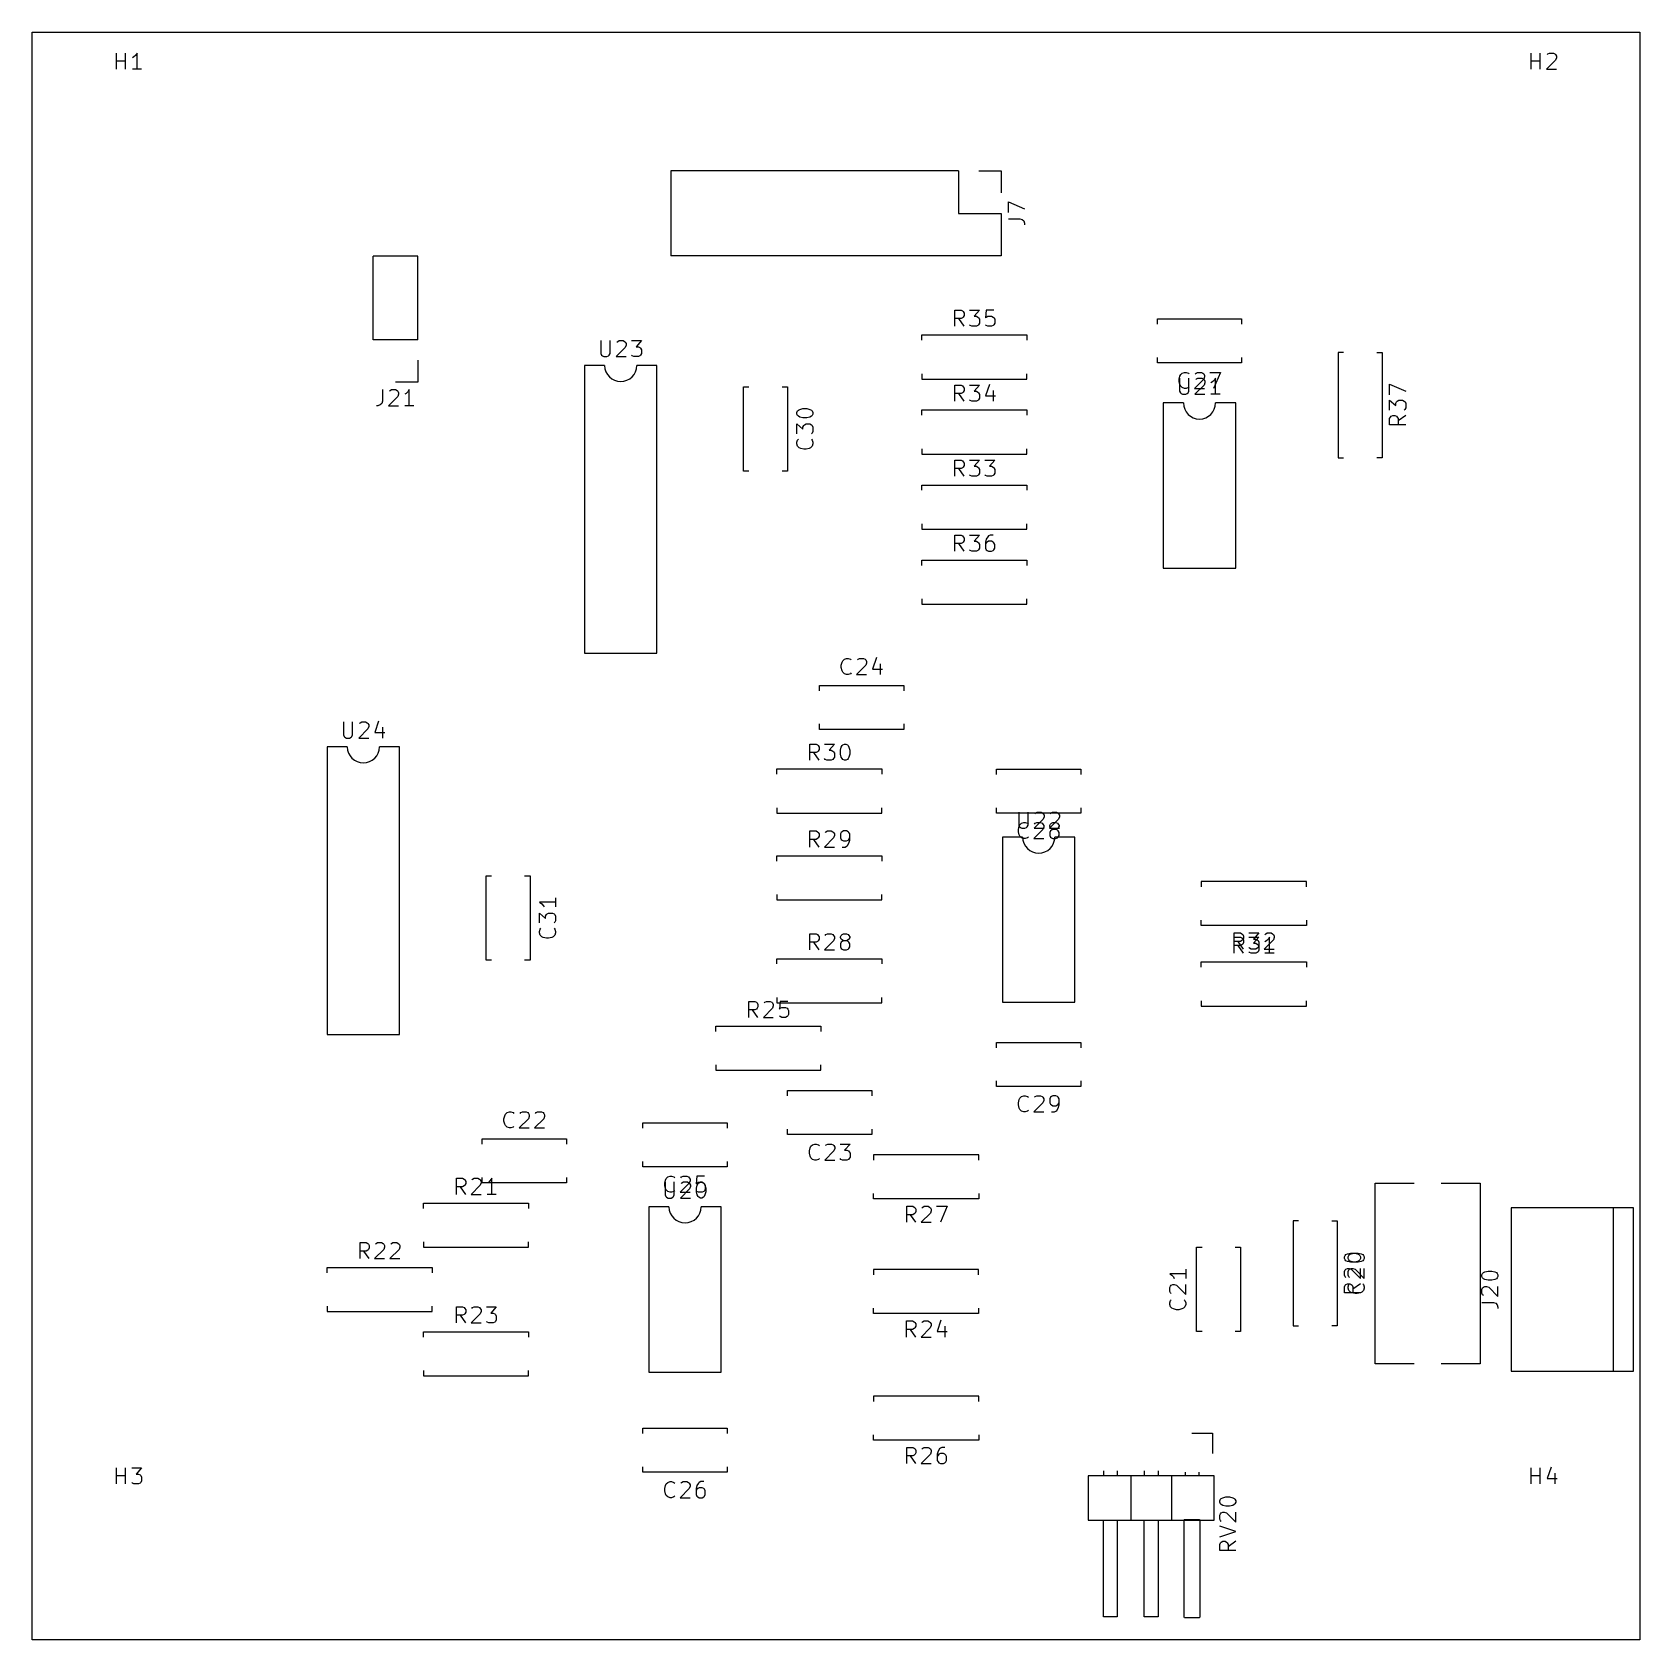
# Model space of a CAD drawing. Header units: millimetres. Extents: x 20 to 120, y -120 to -20.
import ezdxf

# ---------------------------------------------------------------- set-up
doc = ezdxf.new("R2010")
doc.units = ezdxf.units.MM
doc.layers.add('Edge.Cuts', color=254, linetype='CONTINUOUS', true_color=0xd0d2cd)
doc.layers.add('F.Silkscreen', color=41, linetype='CONTINUOUS', true_color=0xf2eda1)

msp = doc.modelspace()

# ---------------------------------------------------------------- linework, layer by layer
at = {"layer": 'Edge.Cuts', "linetype": 'CONTINUOUS'}
for p, q in [((20, -20), (120, -20)), ((20, -120), (20, -20)), ((120, -20), (120, -120)), ((120, -120), (20, -120))]:
    msp.add_line(p, q, dxfattribs=at)
at = {"layer": 'F.Silkscreen', "linetype": 'CONTINUOUS'}
for p, q in [((25.238095, -22.304819), (25.238095, -21.304819)), ((25.238095, -21.781009), (25.809523, -21.781009)), ((25.809523, -22.304819), (25.809523, -21.304819)), ((26.333333, -21.542914), (26.238095, -21.590533)), ((26.428571, -21.447676), (26.333333, -21.542914)), ((26.523809, -21.304819), (26.428571, -21.447676)), ((26.523809, -22.304819), (26.523809, -21.304819)), ((113.238095, -22.304819), (113.238095, -21.304819)), ((113.238095, -21.781009), (113.809523, -21.781009)), ((113.809523, -22.304819), (113.809523, -21.304819)), ((114.761904, -21.73339), (114.190476, -22.304819)), ((114.238095, -21.400057), (114.285714, -21.352438)), ((114.285714, -21.352438), (114.380952, -21.304819)), ((114.380952, -21.304819), (114.619047, -21.304819)), ((114.619047, -21.304819), (114.714285, -21.352438)), ((114.714285, -21.352438), (114.761904, -21.400057)), ((114.761904, -21.400057), (114.809523, -21.495295)), ((114.809523, -21.590533), (114.761904, -21.73339)), ((114.809523, -21.495295), (114.809523, -21.590533)), ((26.809523, -22.304819), (26.238095, -22.304819)), ((114.190476, -22.304819), (114.809523, -22.304819)), ((59.73, -28.62), (59.73, -33.92)), ((77.62, -28.62), (59.73, -28.62)), ((77.62, -28.62), (77.62, -31.27)), ((78.89, -28.62), (80.27, -28.62)), ((80.27, -28.62), (80.27, -30)), ((80.724819, -31.22238), (80.724819, -30.555714)), ((80.724819, -30.555714), (81.724819, -30.984285)), ((77.62, -31.27), (80.27, -31.27)), ((80.27, -31.27), (80.27, -33.92)), ((80.724819, -31.603333), (81.439104, -31.603333)), ((81.439104, -31.603333), (81.581961, -31.650952)), ((81.581961, -31.650952), (81.6772, -31.74619)), ((81.6772, -31.74619), (81.724819, -31.889047)), ((81.724819, -31.889047), (81.724819, -31.984285)), ((41.22, -39.13), (41.22, -33.94)), ((43.98, -33.94), (41.22, -33.94)), ((43.98, -39.13), (43.98, -33.94)), ((80.27, -33.92), (59.73, -33.92)), ((77.395714, -38.289819), (77.395714, -37.289819)), ((77.395714, -37.289819), (77.776666, -37.289819)), ((77.776666, -37.813628), (77.395714, -37.813628)), ((77.967142, -38.289819), (77.633809, -37.813628)), ((77.776666, -37.289819), (77.871904, -37.337438)), ((77.871904, -37.766009), (77.776666, -37.813628)), ((77.871904, -37.337438), (77.919523, -37.385057)), ((77.919523, -37.71839), (77.871904, -37.766009)), ((77.919523, -37.385057), (77.967142, -37.480295)), ((77.967142, -37.623152), (77.919523, -37.71839)), ((77.967142, -37.480295), (77.967142, -37.623152)), ((78.300476, -37.289819), (78.919523, -37.289819)), ((78.919523, -37.289819), (78.58619, -37.670771)), ((78.58619, -37.670771), (78.729047, -37.670771)), ((78.729047, -37.670771), (78.824285, -37.71839)), ((78.824285, -37.71839), (78.871904, -37.766009)), ((78.871904, -37.766009), (78.919523, -37.861247)), ((78.919523, -37.861247), (78.919523, -38.099342)), ((79.348095, -37.289819), (79.300476, -37.766009)), ((79.300476, -37.766009), (79.348095, -37.71839)), ((79.824285, -37.289819), (79.348095, -37.289819)), ((79.348095, -37.71839), (79.443333, -37.670771)), ((79.443333, -37.670771), (79.681428, -37.670771)), ((79.681428, -37.670771), (79.776666, -37.71839)), ((79.776666, -37.71839), (79.824285, -37.766009)), ((79.824285, -37.766009), (79.871904, -37.861247)), ((79.871904, -37.861247), (79.871904, -38.099342)), ((89.99, -37.835), (95.23, -37.835)), ((89.99, -38.172), (89.99, -37.835)), ((95.23, -37.835), (95.23, -38.172)), ((75.34, -38.835), (81.88, -38.835)), ((75.34, -39.165), (75.34, -38.835)), ((78.348095, -38.2422), (78.300476, -38.19458)), ((78.443333, -38.289819), (78.348095, -38.2422)), ((78.729047, -38.289819), (78.443333, -38.289819)), ((78.824285, -38.2422), (78.729047, -38.289819)), ((78.871904, -38.19458), (78.824285, -38.2422)), ((78.919523, -38.099342), (78.871904, -38.19458)), ((79.348095, -38.2422), (79.300476, -38.19458)), ((79.443333, -38.289819), (79.348095, -38.2422)), ((79.681428, -38.289819), (79.443333, -38.289819)), ((79.776666, -38.2422), (79.681428, -38.289819)), ((79.824285, -38.19458), (79.776666, -38.2422)), ((79.871904, -38.099342), (79.824285, -38.19458)), ((81.88, -38.835), (81.88, -39.165)), ((43.98, -39.13), (41.22, -39.13)), ((55.371905, -39.184819), (55.371905, -39.994342)), ((55.371905, -39.994342), (55.419524, -40.08958)), ((55.895714, -40.08958), (55.943333, -39.994342)), ((55.943333, -39.994342), (55.943333, -39.184819)), ((56.895714, -39.61339), (56.324286, -40.184819)), ((56.371905, -39.280057), (56.419524, -39.232438)), ((56.419524, -39.232438), (56.514762, -39.184819)), ((56.514762, -39.184819), (56.752857, -39.184819)), ((56.752857, -39.184819), (56.848095, -39.232438)), ((56.848095, -39.232438), (56.895714, -39.280057)), ((56.895714, -39.280057), (56.943333, -39.375295)), ((56.943333, -39.470533), (56.895714, -39.61339)), ((56.943333, -39.375295), (56.943333, -39.470533)), ((57.276667, -39.184819), (57.895714, -39.184819)), ((57.895714, -39.184819), (57.562381, -39.565771)), ((57.562381, -39.565771), (57.705238, -39.565771)), ((57.705238, -39.565771), (57.800476, -39.61339)), ((57.800476, -39.61339), (57.848095, -39.661009)), ((57.848095, -39.661009), (57.895714, -39.756247)), ((57.895714, -39.994342), (57.848095, -40.08958)), ((57.895714, -39.756247), (57.895714, -39.994342)), ((101.24, -39.935), (101.24, -46.475)), ((101.57, -39.935), (101.24, -39.935)), ((103.65, -39.935), (103.98, -39.935)), ((103.98, -39.935), (103.98, -46.475)), ((43.98, -40.4), (43.98, -41.78)), ((54.36, -40.73), (54.36, -58.63)), ((55.61, -40.73), (54.36, -40.73)), ((55.419524, -40.08958), (55.467143, -40.1372)), ((55.467143, -40.1372), (55.562381, -40.184819)), ((55.562381, -40.184819), (55.752857, -40.184819)), ((55.752857, -40.184819), (55.848095, -40.1372)), ((55.848095, -40.1372), (55.895714, -40.08958)), ((56.324286, -40.184819), (56.943333, -40.184819)), ((57.324286, -40.1372), (57.276667, -40.08958)), ((57.419524, -40.184819), (57.324286, -40.1372)), ((57.705238, -40.184819), (57.419524, -40.184819)), ((58.86, -40.73), (57.61, -40.73)), ((57.800476, -40.1372), (57.705238, -40.184819)), ((57.848095, -40.08958), (57.800476, -40.1372)), ((58.86, -58.63), (58.86, -40.73)), ((89.99, -40.575), (89.99, -40.238)), ((95.23, -40.575), (89.99, -40.575)), ((95.23, -40.238), (95.23, -40.575)), ((43.98, -41.78), (42.6, -41.78)), ((75.34, -41.245), (75.34, -41.575)), ((75.34, -41.575), (81.88, -41.575)), ((77.395714, -42.956519), (77.395714, -41.956519)), ((77.395714, -41.956519), (77.776666, -41.956519)), ((77.776666, -41.956519), (77.871904, -42.004138)), ((78.300476, -41.956519), (78.919523, -41.956519)), ((78.919523, -41.956519), (78.58619, -42.337471)), ((79.538571, -41.9089), (79.300476, -42.623185)), ((81.88, -41.575), (81.88, -41.245)), ((91.348095, -41.58839), (91.395714, -41.397914)), ((91.348095, -41.731247), (91.348095, -41.58839)), ((91.395714, -41.921723), (91.348095, -41.731247)), ((91.371905, -41.519819), (91.371905, -42.329342)), ((91.395714, -41.397914), (91.443333, -41.302676)), ((91.443333, -42.016961), (91.395714, -41.921723)), ((91.443333, -41.302676), (91.538571, -41.207438)), ((91.538571, -41.207438), (91.681428, -41.159819)), ((91.681428, -41.159819), (91.776666, -41.159819)), ((91.776666, -41.159819), (91.919523, -41.207438)), ((91.919523, -41.207438), (91.967142, -41.255057)), ((91.943333, -42.329342), (91.943333, -41.519819)), ((92.871904, -41.58839), (92.300476, -42.159819)), ((92.895714, -41.94839), (92.324286, -42.519819)), ((92.348095, -41.255057), (92.395714, -41.207438)), ((92.371905, -41.615057), (92.419524, -41.567438)), ((92.395714, -41.207438), (92.490952, -41.159819)), ((92.419524, -41.567438), (92.514762, -41.519819)), ((92.490952, -41.159819), (92.729047, -41.159819)), ((92.514762, -41.519819), (92.752857, -41.519819)), ((92.729047, -41.159819), (92.824285, -41.207438)), ((92.752857, -41.519819), (92.848095, -41.567438)), ((92.824285, -41.207438), (92.871904, -41.255057)), ((92.848095, -41.567438), (92.895714, -41.615057)), ((92.871904, -41.255057), (92.919523, -41.350295)), ((92.919523, -41.445533), (92.871904, -41.58839)), ((92.895714, -41.615057), (92.943333, -41.710295)), ((92.943333, -41.805533), (92.895714, -41.94839)), ((92.919523, -41.350295), (92.919523, -41.445533)), ((92.943333, -41.710295), (92.943333, -41.805533)), ((93.252857, -41.159819), (93.919523, -41.159819)), ((93.419524, -41.757914), (93.324286, -41.805533)), ((93.514762, -41.662676), (93.419524, -41.757914)), ((93.919523, -41.159819), (93.490952, -42.159819)), ((93.61, -41.519819), (93.514762, -41.662676)), ((93.61, -42.519819), (93.61, -41.519819)), ((104.434819, -42.562142), (104.434819, -41.895476)), ((104.434819, -41.895476), (105.434819, -42.324047)), ((41.790476, -42.949104), (41.742857, -43.091961)), ((41.790476, -42.234819), (41.790476, -42.949104)), ((42.742857, -42.66339), (42.171429, -43.234819)), ((42.219048, -42.330057), (42.266667, -42.282438)), ((42.266667, -42.282438), (42.361905, -42.234819)), ((42.361905, -42.234819), (42.6, -42.234819)), ((42.6, -42.234819), (42.695238, -42.282438)), ((42.695238, -42.282438), (42.742857, -42.330057)), ((42.742857, -42.330057), (42.790476, -42.425295)), ((42.790476, -42.520533), (42.742857, -42.66339)), ((42.790476, -42.425295), (42.790476, -42.520533)), ((43.266667, -42.472914), (43.171429, -42.520533)), ((43.361905, -42.377676), (43.266667, -42.472914)), ((43.457143, -42.234819), (43.361905, -42.377676)), ((43.457143, -43.234819), (43.457143, -42.234819)), ((64.24, -42.06), (64.577, -42.06)), ((64.24, -47.3), (64.24, -42.06)), ((66.643, -42.06), (66.98, -42.06)), ((66.98, -42.06), (66.98, -47.3)), ((77.776666, -42.480328), (77.395714, -42.480328)), ((77.967142, -42.956519), (77.633809, -42.480328)), ((77.871904, -42.432709), (77.776666, -42.480328)), ((77.871904, -42.004138), (77.919523, -42.051757)), ((77.919523, -42.38509), (77.871904, -42.432709)), ((77.919523, -42.051757), (77.967142, -42.146995)), ((77.967142, -42.289852), (77.919523, -42.38509)), ((77.967142, -42.146995), (77.967142, -42.289852)), ((78.348095, -42.9089), (78.300476, -42.86128)), ((78.443333, -42.956519), (78.348095, -42.9089)), ((78.729047, -42.956519), (78.443333, -42.956519)), ((78.58619, -42.337471), (78.729047, -42.337471)), ((78.729047, -42.337471), (78.824285, -42.38509)), ((78.824285, -42.9089), (78.729047, -42.956519)), ((78.824285, -42.38509), (78.871904, -42.432709)), ((78.871904, -42.86128), (78.824285, -42.9089)), ((78.871904, -42.432709), (78.919523, -42.527947)), ((78.919523, -42.766042), (78.871904, -42.86128)), ((78.919523, -42.527947), (78.919523, -42.766042)), ((79.300476, -42.623185), (79.919523, -42.623185)), ((79.776666, -42.289852), (79.776666, -42.956519)), ((91.371905, -42.329342), (91.419524, -42.42458)), ((91.419524, -42.42458), (91.467143, -42.4722)), ((91.538571, -42.1122), (91.443333, -42.016961)), ((91.467143, -42.4722), (91.562381, -42.519819)), ((91.681428, -42.159819), (91.538571, -42.1122)), ((91.562381, -42.519819), (91.752857, -42.519819)), ((91.776666, -42.159819), (91.681428, -42.159819)), ((91.752857, -42.519819), (91.848095, -42.4722)), ((91.919523, -42.1122), (91.776666, -42.159819)), ((91.848095, -42.4722), (91.895714, -42.42458)), ((91.895714, -42.42458), (91.943333, -42.329342)), ((91.967142, -42.06458), (91.919523, -42.1122)), ((92.300476, -42.159819), (92.919523, -42.159819)), ((92.324286, -42.519819), (92.943333, -42.519819)), ((93.895714, -42.519819), (93.324286, -42.519819)), ((104.434819, -43.514523), (104.434819, -42.895476)), ((104.434819, -42.895476), (104.815771, -43.228809)), ((104.815771, -43.085952), (104.86339, -42.990714)), ((104.86339, -42.990714), (104.911009, -42.943095)), ((104.911009, -42.943095), (105.006247, -42.895476)), ((105.006247, -42.895476), (105.244342, -42.895476)), ((105.244342, -42.895476), (105.33958, -42.943095)), ((105.33958, -42.943095), (105.3872, -42.990714)), ((105.3872, -42.990714), (105.434819, -43.085952)), ((41.504762, -43.234819), (41.409524, -43.234819)), ((41.647619, -43.1872), (41.504762, -43.234819)), ((41.742857, -43.091961), (41.647619, -43.1872)), ((42.171429, -43.234819), (42.790476, -43.234819)), ((43.742857, -43.234819), (43.171429, -43.234819)), ((67.564819, -43.65619), (67.612438, -43.560952)), ((67.564819, -43.751428), (67.564819, -43.65619)), ((67.612438, -43.846666), (67.564819, -43.751428)), ((67.612438, -43.560952), (67.660057, -43.513333)), ((67.660057, -43.894285), (67.612438, -43.846666)), ((67.660057, -43.513333), (67.755295, -43.465714)), ((67.755295, -43.941904), (67.660057, -43.894285)), ((67.755295, -43.465714), (67.945771, -43.418095)), ((67.945771, -43.989523), (67.755295, -43.941904)), ((67.945771, -43.418095), (68.183866, -43.418095)), ((68.183866, -43.989523), (67.945771, -43.989523)), ((68.183866, -43.418095), (68.374342, -43.465714)), ((68.374342, -43.941904), (68.183866, -43.989523)), ((68.374342, -43.465714), (68.46958, -43.513333)), ((68.46958, -43.894285), (68.374342, -43.941904)), ((68.46958, -43.513333), (68.5172, -43.560952)), ((68.5172, -43.846666), (68.46958, -43.894285)), ((68.5172, -43.560952), (68.564819, -43.65619)), ((68.564819, -43.751428), (68.5172, -43.846666)), ((68.564819, -43.65619), (68.564819, -43.751428)), ((75.34, -43.5017), (81.88, -43.5017)), ((75.34, -43.8317), (75.34, -43.5017)), ((81.88, -43.5017), (81.88, -43.8317)), ((90.36, -43.065), (90.36, -53.345)), ((91.61, -43.065), (90.36, -43.065)), ((94.86, -43.065), (93.61, -43.065)), ((94.86, -53.345), (94.86, -43.065)), ((104.434819, -44.038333), (104.482438, -43.943095)), ((104.482438, -43.943095), (104.530057, -43.895476)), ((104.530057, -43.895476), (104.625295, -43.847857)), ((104.625295, -43.847857), (104.768152, -43.847857)), ((104.768152, -43.847857), (104.86339, -43.895476)), ((104.815771, -43.228809), (104.815771, -43.085952)), ((104.86339, -43.895476), (104.911009, -43.943095)), ((104.911009, -43.943095), (104.958628, -44.038333)), ((105.434819, -43.847857), (104.958628, -44.18119)), ((105.3872, -43.466904), (105.33958, -43.514523)), ((105.434819, -43.371666), (105.3872, -43.466904)), ((105.434819, -43.085952), (105.434819, -43.371666)), ((67.564819, -44.989523), (67.564819, -44.370476)), ((67.564819, -44.370476), (67.945771, -44.703809)), ((67.945771, -44.560952), (67.99339, -44.465714)), ((67.945771, -44.703809), (67.945771, -44.560952)), ((67.99339, -44.465714), (68.041009, -44.418095)), ((68.041009, -44.418095), (68.136247, -44.370476)), ((68.136247, -44.370476), (68.374342, -44.370476)), ((68.374342, -44.370476), (68.46958, -44.418095)), ((68.46958, -44.418095), (68.5172, -44.465714)), ((68.5172, -44.941904), (68.46958, -44.989523)), ((68.5172, -44.465714), (68.564819, -44.560952)), ((68.564819, -44.846666), (68.5172, -44.941904)), ((68.564819, -44.560952), (68.564819, -44.846666)), ((104.434819, -44.419285), (104.434819, -44.038333)), ((105.434819, -44.419285), (104.434819, -44.419285)), ((104.958628, -44.038333), (104.958628, -44.419285)), ((67.564819, -45.513333), (67.612438, -45.370476)), ((67.564819, -45.608571), (67.564819, -45.513333)), ((67.612438, -45.751428), (67.564819, -45.608571)), ((67.612438, -45.370476), (67.660057, -45.322857)), ((67.707676, -45.846666), (67.612438, -45.751428)), ((67.802914, -45.894285), (67.707676, -45.846666)), ((67.99339, -45.941904), (67.802914, -45.894285)), ((68.136247, -45.941904), (67.99339, -45.941904)), ((68.326723, -45.894285), (68.136247, -45.941904)), ((68.421961, -45.846666), (68.326723, -45.894285)), ((68.5172, -45.751428), (68.421961, -45.846666)), ((68.46958, -45.322857), (68.5172, -45.370476)), ((68.5172, -45.370476), (68.564819, -45.513333)), ((68.564819, -45.608571), (68.5172, -45.751428)), ((68.564819, -45.513333), (68.564819, -45.608571)), ((75.34, -45.9117), (75.34, -46.2417)), ((81.88, -46.2417), (81.88, -45.9117)), ((75.34, -46.2417), (81.88, -46.2417)), ((77.395714, -47.623119), (77.395714, -46.623119)), ((77.395714, -46.623119), (77.776666, -46.623119)), ((77.776666, -46.623119), (77.871904, -46.670738)), ((77.871904, -46.670738), (77.919523, -46.718357)), ((77.919523, -46.718357), (77.967142, -46.813595)), ((77.967142, -46.956452), (77.919523, -47.05169)), ((77.967142, -46.813595), (77.967142, -46.956452)), ((78.300476, -46.623119), (78.919523, -46.623119)), ((78.919523, -46.623119), (78.58619, -47.004071)), ((79.252857, -46.623119), (79.871904, -46.623119)), ((79.871904, -46.623119), (79.538571, -47.004071)), ((101.24, -46.475), (101.57, -46.475)), ((103.98, -46.475), (103.65, -46.475)), ((64.577, -47.3), (64.24, -47.3)), ((66.98, -47.3), (66.643, -47.3)), ((77.776666, -47.146928), (77.395714, -47.146928)), ((77.967142, -47.623119), (77.633809, -47.146928)), ((77.871904, -47.099309), (77.776666, -47.146928)), ((77.919523, -47.05169), (77.871904, -47.099309)), ((78.348095, -47.5755), (78.300476, -47.52788)), ((78.443333, -47.623119), (78.348095, -47.5755)), ((78.729047, -47.623119), (78.443333, -47.623119)), ((78.58619, -47.004071), (78.729047, -47.004071)), ((78.729047, -47.004071), (78.824285, -47.05169)), ((78.824285, -47.5755), (78.729047, -47.623119)), ((78.824285, -47.05169), (78.871904, -47.099309)), ((78.871904, -47.52788), (78.824285, -47.5755)), ((78.871904, -47.099309), (78.919523, -47.194547)), ((78.919523, -47.432642), (78.871904, -47.52788)), ((78.919523, -47.194547), (78.919523, -47.432642)), ((79.300476, -47.5755), (79.252857, -47.52788)), ((79.395714, -47.623119), (79.300476, -47.5755)), ((79.681428, -47.623119), (79.395714, -47.623119)), ((79.538571, -47.004071), (79.681428, -47.004071)), ((79.681428, -47.004071), (79.776666, -47.05169)), ((79.776666, -47.5755), (79.681428, -47.623119)), ((79.776666, -47.05169), (79.824285, -47.099309)), ((79.824285, -47.52788), (79.776666, -47.5755)), ((79.824285, -47.099309), (79.871904, -47.194547)), ((79.871904, -47.432642), (79.824285, -47.52788)), ((79.871904, -47.194547), (79.871904, -47.432642)), ((75.34, -48.1683), (81.88, -48.1683)), ((75.34, -48.4983), (75.34, -48.1683)), ((81.88, -48.1683), (81.88, -48.4983)), ((75.34, -50.5783), (75.34, -50.9083)), ((75.34, -50.9083), (81.88, -50.9083)), ((81.88, -50.9083), (81.88, -50.5783)), ((77.395714, -52.289819), (77.395714, -51.289819)), ((77.395714, -51.289819), (77.776666, -51.289819)), ((77.776666, -51.813628), (77.395714, -51.813628)), ((77.967142, -52.289819), (77.633809, -51.813628)), ((77.776666, -51.289819), (77.871904, -51.337438)), ((77.871904, -51.766009), (77.776666, -51.813628)), ((77.871904, -51.337438), (77.919523, -51.385057)), ((77.919523, -51.71839), (77.871904, -51.766009)), ((77.919523, -51.385057), (77.967142, -51.480295)), ((77.967142, -51.623152), (77.919523, -51.71839)), ((77.967142, -51.480295), (77.967142, -51.623152)), ((78.300476, -51.289819), (78.919523, -51.289819)), ((78.919523, -51.289819), (78.58619, -51.670771)), ((78.58619, -51.670771), (78.729047, -51.670771)), ((78.729047, -51.670771), (78.824285, -51.71839)), ((78.824285, -51.71839), (78.871904, -51.766009)), ((78.871904, -51.766009), (78.919523, -51.861247)), ((78.919523, -51.861247), (78.919523, -52.099342)), ((79.348095, -51.527914), (79.300476, -51.71839)), ((79.300476, -51.71839), (79.300476, -52.099342)), ((79.348095, -51.766009), (79.300476, -51.861247)), ((79.443333, -51.385057), (79.348095, -51.527914)), ((79.395714, -51.71839), (79.348095, -51.766009)), ((79.490952, -51.670771), (79.395714, -51.71839)), ((79.490952, -51.337438), (79.443333, -51.385057)), ((79.58619, -51.289819), (79.490952, -51.337438)), ((79.681428, -51.670771), (79.490952, -51.670771)), ((79.776666, -51.289819), (79.58619, -51.289819)), ((79.776666, -51.71839), (79.681428, -51.670771)), ((79.824285, -51.766009), (79.776666, -51.71839)), ((79.871904, -51.861247), (79.824285, -51.766009)), ((79.871904, -52.099342), (79.871904, -51.861247)), ((75.34, -52.835), (81.88, -52.835)), ((75.34, -53.165), (75.34, -52.835)), ((78.348095, -52.2422), (78.300476, -52.19458)), ((78.443333, -52.289819), (78.348095, -52.2422)), ((78.729047, -52.289819), (78.443333, -52.289819)), ((78.824285, -52.2422), (78.729047, -52.289819)), ((78.871904, -52.19458), (78.824285, -52.2422)), ((78.919523, -52.099342), (78.871904, -52.19458)), ((79.300476, -52.099342), (79.348095, -52.19458)), ((79.348095, -52.19458), (79.395714, -52.2422)), ((79.395714, -52.2422), (79.490952, -52.289819)), ((79.490952, -52.289819), (79.681428, -52.289819)), ((79.681428, -52.289819), (79.776666, -52.2422)), ((79.776666, -52.2422), (79.824285, -52.19458)), ((79.824285, -52.19458), (79.871904, -52.099342)), ((81.88, -52.835), (81.88, -53.165)), ((90.36, -53.345), (94.86, -53.345)), ((75.34, -55.245), (75.34, -55.575)), ((75.34, -55.575), (81.88, -55.575)), ((81.88, -55.575), (81.88, -55.245)), ((54.36, -58.63), (58.86, -58.63)), ((70.518571, -59.002438), (70.661428, -58.954819)), ((70.661428, -58.954819), (70.756666, -58.954819)), ((70.756666, -58.954819), (70.899523, -59.002438)), ((71.375714, -59.002438), (71.470952, -58.954819)), ((71.470952, -58.954819), (71.709047, -58.954819)), ((71.709047, -58.954819), (71.804285, -59.002438)), ((72.518571, -58.9072), (72.280476, -59.621485)), ((70.328095, -59.38339), (70.375714, -59.192914)), ((70.328095, -59.526247), (70.328095, -59.38339)), ((70.375714, -59.716723), (70.328095, -59.526247)), ((70.375714, -59.192914), (70.423333, -59.097676)), ((70.423333, -59.811961), (70.375714, -59.716723)), ((70.423333, -59.097676), (70.518571, -59.002438)), ((70.518571, -59.9072), (70.423333, -59.811961)), ((70.661428, -59.954819), (70.518571, -59.9072)), ((70.756666, -59.954819), (70.661428, -59.954819)), ((70.899523, -59.9072), (70.756666, -59.954819)), ((70.899523, -59.002438), (70.947142, -59.050057)), ((70.947142, -59.85958), (70.899523, -59.9072)), ((71.851904, -59.38339), (71.280476, -59.954819)), ((71.280476, -59.954819), (71.899523, -59.954819)), ((71.328095, -59.050057), (71.375714, -59.002438)), ((71.804285, -59.002438), (71.851904, -59.050057)), ((71.851904, -59.050057), (71.899523, -59.145295)), ((71.899523, -59.240533), (71.851904, -59.38339)), ((71.899523, -59.145295), (71.899523, -59.240533)), ((72.280476, -59.621485), (72.899523, -59.621485)), ((72.756666, -59.288152), (72.756666, -59.954819)), ((68.97, -60.63), (74.21, -60.63)), ((68.97, -60.967), (68.97, -60.63)), ((74.21, -60.63), (74.21, -60.967)), ((39.361905, -62.904819), (39.361905, -63.714342)), ((39.933333, -63.714342), (39.933333, -62.904819)), ((40.361905, -63.000057), (40.409524, -62.952438)), ((40.409524, -62.952438), (40.504762, -62.904819)), ((40.504762, -62.904819), (40.742857, -62.904819)), ((40.742857, -62.904819), (40.838095, -62.952438)), ((40.838095, -62.952438), (40.885714, -63.000057)), ((41.552381, -62.8572), (41.314286, -63.571485)), ((39.361905, -63.714342), (39.409524, -63.80958)), ((39.409524, -63.80958), (39.457143, -63.8572)), ((39.457143, -63.8572), (39.552381, -63.904819)), ((39.552381, -63.904819), (39.742857, -63.904819)), ((39.742857, -63.904819), (39.838095, -63.8572)), ((39.838095, -63.8572), (39.885714, -63.80958)), ((39.885714, -63.80958), (39.933333, -63.714342)), ((40.885714, -63.33339), (40.314286, -63.904819)), ((40.314286, -63.904819), (40.933333, -63.904819)), ((40.885714, -63.000057), (40.933333, -63.095295)), ((40.933333, -63.190533), (40.885714, -63.33339)), ((40.933333, -63.095295), (40.933333, -63.190533)), ((41.314286, -63.571485), (41.933333, -63.571485)), ((41.790476, -63.238152), (41.790476, -63.904819)), ((68.97, -63.37), (68.97, -63.033)), ((74.21, -63.37), (68.97, -63.37)), ((74.21, -63.033), (74.21, -63.37)), ((38.35, -64.45), (38.35, -82.35)), ((39.6, -64.45), (38.35, -64.45)), ((42.85, -64.45), (41.6, -64.45)), ((42.85, -82.35), (42.85, -64.45)), ((68.375714, -65.284819), (68.375714, -64.284819)), ((68.375714, -64.284819), (68.756666, -64.284819)), ((68.756666, -64.808628), (68.375714, -64.808628)), ((68.947142, -65.284819), (68.613809, -64.808628)), ((68.756666, -64.284819), (68.851904, -64.332438)), ((68.851904, -64.761009), (68.756666, -64.808628)), ((68.851904, -64.332438), (68.899523, -64.380057)), ((68.899523, -64.71339), (68.851904, -64.761009)), ((68.899523, -64.380057), (68.947142, -64.475295)), ((68.947142, -64.618152), (68.899523, -64.71339)), ((68.947142, -64.475295), (68.947142, -64.618152)), ((69.280476, -64.284819), (69.899523, -64.284819)), ((69.899523, -64.284819), (69.56619, -64.665771)), ((69.56619, -64.665771), (69.709047, -64.665771)), ((69.709047, -64.665771), (69.804285, -64.71339)), ((69.804285, -64.71339), (69.851904, -64.761009)), ((69.851904, -64.761009), (69.899523, -64.856247)), ((69.899523, -64.856247), (69.899523, -65.094342)), ((70.280476, -64.665771), (70.328095, -64.475295)), ((70.280476, -64.903866), (70.280476, -64.665771)), ((70.328095, -65.094342), (70.280476, -64.903866)), ((70.328095, -64.475295), (70.375714, -64.380057)), ((70.375714, -64.380057), (70.423333, -64.332438)), ((70.423333, -64.332438), (70.518571, -64.284819)), ((70.518571, -64.284819), (70.613809, -64.284819)), ((70.613809, -64.284819), (70.709047, -64.332438)), ((70.709047, -64.332438), (70.756666, -64.380057)), ((70.756666, -64.380057), (70.804285, -64.475295)), ((70.804285, -64.475295), (70.851904, -64.665771)), ((70.851904, -64.903866), (70.804285, -65.094342)), ((70.851904, -64.665771), (70.851904, -64.903866)), ((66.32, -65.83), (72.86, -65.83)), ((66.32, -66.16), (66.32, -65.83)), ((69.328095, -65.2372), (69.280476, -65.18958)), ((69.423333, -65.284819), (69.328095, -65.2372)), ((69.709047, -65.284819), (69.423333, -65.284819)), ((69.804285, -65.2372), (69.709047, -65.284819)), ((69.851904, -65.18958), (69.804285, -65.2372)), ((69.899523, -65.094342), (69.851904, -65.18958)), ((70.375714, -65.18958), (70.328095, -65.094342)), ((70.423333, -65.2372), (70.375714, -65.18958)), ((70.518571, -65.284819), (70.423333, -65.2372)), ((70.613809, -65.284819), (70.518571, -65.284819)), ((70.709047, -65.2372), (70.613809, -65.284819)), ((70.756666, -65.18958), (70.709047, -65.2372)), ((70.804285, -65.094342), (70.756666, -65.18958)), ((72.86, -65.83), (72.86, -66.16)), ((79.99, -65.835), (85.23, -65.835)), ((79.99, -66.172), (79.99, -65.835)), ((85.23, -65.835), (85.23, -66.172)), ((66.32, -68.24), (66.32, -68.57)), ((66.32, -68.57), (72.86, -68.57)), ((72.86, -68.57), (72.86, -68.24)), ((79.99, -68.575), (79.99, -68.238)), ((85.23, -68.575), (79.99, -68.575)), ((81.371905, -68.519819), (81.371905, -69.329342)), ((81.943333, -69.329342), (81.943333, -68.519819)), ((82.895714, -68.94839), (82.324286, -69.519819)), ((82.371905, -68.615057), (82.419524, -68.567438)), ((82.419524, -68.567438), (82.514762, -68.519819)), ((82.514762, -68.519819), (82.752857, -68.519819)), ((82.752857, -68.519819), (82.848095, -68.567438)), ((82.848095, -68.567438), (82.895714, -68.615057)), ((82.895714, -68.615057), (82.943333, -68.710295)), ((82.943333, -68.805533), (82.895714, -68.94839)), ((82.943333, -68.710295), (82.943333, -68.805533)), ((83.848095, -68.94839), (83.276667, -69.519819)), ((83.324286, -68.615057), (83.371905, -68.567438)), ((83.371905, -68.567438), (83.467143, -68.519819)), ((83.467143, -68.519819), (83.705238, -68.519819)), ((83.705238, -68.519819), (83.800476, -68.567438)), ((83.800476, -68.567438), (83.848095, -68.615057)), ((83.848095, -68.615057), (83.895714, -68.710295)), ((83.895714, -68.805533), (83.848095, -68.94839)), ((83.895714, -68.710295), (83.895714, -68.805533)), ((85.23, -68.238), (85.23, -68.575)), ((68.375714, -70.684819), (68.375714, -69.684819)), ((68.375714, -69.684819), (68.756666, -69.684819)), ((68.756666, -69.684819), (68.851904, -69.732438)), ((68.851904, -69.732438), (68.899523, -69.780057)), ((68.899523, -69.780057), (68.947142, -69.875295)), ((68.947142, -69.875295), (68.947142, -70.018152)), ((69.328095, -69.780057), (69.375714, -69.732438)), ((69.375714, -69.732438), (69.470952, -69.684819)), ((69.470952, -69.684819), (69.709047, -69.684819)), ((69.709047, -69.684819), (69.804285, -69.732438)), ((69.804285, -69.732438), (69.851904, -69.780057)), ((69.851904, -69.780057), (69.899523, -69.875295)), ((69.899523, -69.970533), (69.851904, -70.11339)), ((69.899523, -69.875295), (69.899523, -69.970533)), ((70.328095, -69.780057), (70.280476, -69.875295)), ((70.280476, -69.875295), (70.280476, -70.11339)), ((70.375714, -69.732438), (70.328095, -69.780057)), ((70.470952, -69.684819), (70.375714, -69.732438)), ((70.661428, -69.684819), (70.470952, -69.684819)), ((70.756666, -69.732438), (70.661428, -69.684819)), ((70.804285, -69.780057), (70.756666, -69.732438)), ((70.851904, -69.875295), (70.804285, -69.780057)), ((70.851904, -70.256247), (70.851904, -69.875295)), ((81.348095, -69.58839), (81.395714, -69.397914)), ((81.348095, -69.731247), (81.348095, -69.58839)), ((81.395714, -69.921723), (81.348095, -69.731247)), ((81.371905, -69.329342), (81.419524, -69.42458)), ((81.395714, -69.397914), (81.443333, -69.302676)), ((81.443333, -70.016961), (81.395714, -69.921723)), ((81.419524, -69.42458), (81.467143, -69.4722)), ((81.443333, -69.302676), (81.538571, -69.207438)), ((81.467143, -69.4722), (81.562381, -69.519819)), ((81.538571, -69.207438), (81.681428, -69.159819)), ((81.562381, -69.519819), (81.752857, -69.519819)), ((81.681428, -69.159819), (81.776666, -69.159819)), ((81.752857, -69.519819), (81.848095, -69.4722)), ((81.776666, -69.159819), (81.919523, -69.207438)), ((81.848095, -69.4722), (81.895714, -69.42458)), ((81.895714, -69.42458), (81.943333, -69.329342)), ((81.919523, -69.207438), (81.967142, -69.255057)), ((82.871904, -69.58839), (82.300476, -70.159819)), ((82.324286, -69.519819), (82.943333, -69.519819)), ((82.348095, -69.255057), (82.395714, -69.207438)), ((82.395714, -69.207438), (82.490952, -69.159819)), ((82.490952, -69.159819), (82.729047, -69.159819)), ((82.729047, -69.159819), (82.824285, -69.207438)), ((82.824285, -69.207438), (82.871904, -69.255057)), ((82.871904, -69.255057), (82.919523, -69.350295)), ((82.919523, -69.445533), (82.871904, -69.58839)), ((82.919523, -69.350295), (82.919523, -69.445533)), ((83.276667, -69.519819), (83.895714, -69.519819)), ((83.300476, -69.350295), (83.348095, -69.255057)), ((83.300476, -69.397914), (83.300476, -69.350295)), ((83.348095, -69.493152), (83.300476, -69.397914)), ((83.348095, -69.683628), (83.300476, -69.778866)), ((83.300476, -69.778866), (83.300476, -69.969342)), ((83.300476, -69.969342), (83.348095, -70.06458)), ((83.348095, -69.255057), (83.395714, -69.207438)), ((83.395714, -69.540771), (83.348095, -69.493152)), ((83.395714, -69.636009), (83.348095, -69.683628)), ((83.395714, -69.207438), (83.490952, -69.159819)), ((83.490952, -69.58839), (83.395714, -69.540771)), ((83.490952, -69.58839), (83.395714, -69.636009)), ((83.490952, -69.159819), (83.681428, -69.159819)), ((83.681428, -69.58839), (83.490952, -69.58839)), ((83.681428, -69.159819), (83.776666, -69.207438)), ((83.776666, -69.540771), (83.681428, -69.58839)), ((83.776666, -69.636009), (83.681428, -69.58839)), ((83.776666, -69.207438), (83.824285, -69.255057)), ((83.824285, -69.493152), (83.776666, -69.540771)), ((83.824285, -69.683628), (83.776666, -69.636009)), ((83.824285, -69.255057), (83.871904, -69.350295)), ((83.871904, -69.397914), (83.824285, -69.493152)), ((83.871904, -69.778866), (83.824285, -69.683628)), ((83.824285, -70.06458), (83.871904, -69.969342)), ((83.871904, -69.350295), (83.871904, -69.397914)), ((83.871904, -69.969342), (83.871904, -69.778866)), ((68.756666, -70.208628), (68.375714, -70.208628)), ((68.947142, -70.684819), (68.613809, -70.208628)), ((68.851904, -70.161009), (68.756666, -70.208628)), ((68.899523, -70.11339), (68.851904, -70.161009)), ((68.947142, -70.018152), (68.899523, -70.11339)), ((69.851904, -70.11339), (69.280476, -70.684819)), ((69.280476, -70.684819), (69.899523, -70.684819)), ((70.280476, -70.11339), (70.328095, -70.208628)), ((70.328095, -70.208628), (70.375714, -70.256247)), ((70.375714, -70.256247), (70.470952, -70.303866)), ((70.375714, -70.684819), (70.56619, -70.684819)), ((70.470952, -70.303866), (70.661428, -70.303866)), ((70.56619, -70.684819), (70.661428, -70.6372)), ((70.661428, -70.303866), (70.756666, -70.256247)), ((70.661428, -70.6372), (70.709047, -70.58958)), ((70.709047, -70.58958), (70.804285, -70.446723)), ((70.756666, -70.256247), (70.804285, -70.208628)), ((70.804285, -70.208628), (70.851904, -70.11339)), ((70.804285, -70.446723), (70.851904, -70.256247)), ((80.36, -70.065), (80.36, -80.345)), ((81.61, -70.065), (80.36, -70.065)), ((81.538571, -70.1122), (81.443333, -70.016961)), ((81.681428, -70.159819), (81.538571, -70.1122)), ((81.776666, -70.159819), (81.681428, -70.159819)), ((81.919523, -70.1122), (81.776666, -70.159819)), ((81.967142, -70.06458), (81.919523, -70.1122)), ((82.300476, -70.159819), (82.919523, -70.159819)), ((83.348095, -70.06458), (83.395714, -70.1122)), ((83.395714, -70.1122), (83.490952, -70.159819)), ((83.490952, -70.159819), (83.681428, -70.159819)), ((84.86, -70.065), (83.61, -70.065)), ((83.681428, -70.159819), (83.776666, -70.1122)), ((83.776666, -70.1122), (83.824285, -70.06458)), ((84.86, -80.345), (84.86, -70.065)), ((66.32, -71.23), (72.86, -71.23)), ((66.32, -71.56), (66.32, -71.23)), ((72.86, -71.23), (72.86, -71.56)), ((48.23, -72.48), (48.567, -72.48)), ((48.23, -77.72), (48.23, -72.48)), ((50.633, -72.48), (50.97, -72.48)), ((50.97, -72.48), (50.97, -77.72)), ((92.72, -72.835), (92.72, -73.165)), ((99.26, -72.835), (92.72, -72.835)), ((99.26, -73.165), (99.26, -72.835)), ((52.554819, -73.838095), (52.554819, -74.409523)), ((66.32, -73.64), (66.32, -73.97)), ((66.32, -73.97), (72.86, -73.97)), ((72.86, -73.97), (72.86, -73.64)), ((52.554819, -74.123809), (51.554819, -74.123809)), ((51.554819, -74.123809), (51.697676, -74.219047)), ((51.554819, -75.409523), (51.554819, -74.790476)), ((51.554819, -74.790476), (51.935771, -75.123809)), ((51.697676, -74.219047), (51.792914, -74.314285)), ((51.792914, -74.314285), (51.840533, -74.409523)), ((51.935771, -74.980952), (51.98339, -74.885714)), ((51.935771, -75.123809), (51.935771, -74.980952)), ((51.98339, -74.885714), (52.031009, -74.838095)), ((52.031009, -74.838095), (52.126247, -74.790476)), ((52.126247, -74.790476), (52.364342, -74.790476)), ((52.364342, -74.790476), (52.45958, -74.838095)), ((52.45958, -74.838095), (52.5072, -74.885714)), ((52.5072, -74.885714), (52.554819, -74.980952)), ((52.554819, -74.980952), (52.554819, -75.266666)), ((51.554819, -75.933333), (51.602438, -75.790476)), ((51.554819, -76.028571), (51.554819, -75.933333)), ((51.602438, -75.790476), (51.650057, -75.742857)), ((52.5072, -75.361904), (52.45958, -75.409523)), ((52.45958, -75.742857), (52.5072, -75.790476)), ((52.554819, -75.266666), (52.5072, -75.361904)), ((52.5072, -75.790476), (52.554819, -75.933333)), ((52.554819, -75.933333), (52.554819, -76.028571)), ((92.72, -75.575), (92.72, -75.245)), ((99.26, -75.575), (92.72, -75.575)), ((99.26, -75.245), (99.26, -75.575)), ((51.602438, -76.171428), (51.554819, -76.028571)), ((51.697676, -76.266666), (51.602438, -76.171428)), ((51.792914, -76.314285), (51.697676, -76.266666)), ((51.98339, -76.361904), (51.792914, -76.314285)), ((52.126247, -76.361904), (51.98339, -76.361904)), ((52.316723, -76.314285), (52.126247, -76.361904)), ((52.411961, -76.266666), (52.316723, -76.314285)), ((52.5072, -76.171428), (52.411961, -76.266666)), ((52.554819, -76.028571), (52.5072, -76.171428)), ((68.375714, -77.084819), (68.375714, -76.084819)), ((68.375714, -76.084819), (68.756666, -76.084819)), ((68.756666, -76.608628), (68.375714, -76.608628)), ((68.947142, -77.084819), (68.613809, -76.608628)), ((68.756666, -76.084819), (68.851904, -76.132438)), ((68.851904, -76.561009), (68.756666, -76.608628)), ((68.851904, -76.132438), (68.899523, -76.180057)), ((68.899523, -76.51339), (68.851904, -76.561009)), ((68.899523, -76.180057), (68.947142, -76.275295)), ((68.947142, -76.418152), (68.899523, -76.51339)), ((68.947142, -76.275295), (68.947142, -76.418152)), ((69.851904, -76.51339), (69.280476, -77.084819)), ((69.328095, -76.180057), (69.375714, -76.132438)), ((69.375714, -76.132438), (69.470952, -76.084819)), ((69.470952, -76.084819), (69.709047, -76.084819)), ((69.709047, -76.084819), (69.804285, -76.132438)), ((69.804285, -76.132438), (69.851904, -76.180057)), ((69.851904, -76.180057), (69.899523, -76.275295)), ((69.899523, -76.370533), (69.851904, -76.51339)), ((69.899523, -76.275295), (69.899523, -76.370533)), ((70.280476, -76.275295), (70.328095, -76.180057)), ((70.280476, -76.322914), (70.280476, -76.275295)), ((70.328095, -76.418152), (70.280476, -76.322914)), ((70.328095, -76.608628), (70.280476, -76.703866)), ((70.280476, -76.703866), (70.280476, -76.894342)), ((70.280476, -76.894342), (70.328095, -76.98958)), ((70.328095, -76.180057), (70.375714, -76.132438)), ((70.375714, -76.465771), (70.328095, -76.418152)), ((70.375714, -76.561009), (70.328095, -76.608628)), ((70.328095, -76.98958), (70.375714, -77.0372)), ((70.375714, -76.132438), (70.470952, -76.084819)), ((70.470952, -76.51339), (70.375714, -76.465771)), ((70.470952, -76.51339), (70.375714, -76.561009)), ((70.470952, -76.084819), (70.661428, -76.084819)), ((70.661428, -76.51339), (70.470952, -76.51339)), ((70.661428, -76.084819), (70.756666, -76.132438)), ((70.756666, -76.465771), (70.661428, -76.51339)), ((70.756666, -76.561009), (70.661428, -76.51339)), ((70.756666, -76.132438), (70.804285, -76.180057)), ((70.804285, -76.418152), (70.756666, -76.465771)), ((70.804285, -76.608628), (70.756666, -76.561009)), ((70.756666, -77.0372), (70.804285, -76.98958)), ((70.804285, -76.180057), (70.851904, -76.275295)), ((70.851904, -76.322914), (70.804285, -76.418152)), ((70.851904, -76.703866), (70.804285, -76.608628)), ((70.804285, -76.98958), (70.851904, -76.894342)), ((70.851904, -76.275295), (70.851904, -76.322914)), ((70.851904, -76.894342), (70.851904, -76.703866)), ((94.775714, -77.029819), (94.775714, -76.029819)), ((94.775714, -76.029819), (95.156666, -76.029819)), ((94.775714, -77.289819), (94.775714, -76.289819)), ((94.775714, -76.289819), (95.156666, -76.289819)), ((95.156666, -76.553628), (94.775714, -76.553628)), ((95.156666, -76.813628), (94.775714, -76.813628)), ((95.347142, -77.029819), (95.013809, -76.553628)), ((95.347142, -77.289819), (95.013809, -76.813628)), ((95.156666, -76.029819), (95.251904, -76.077438)), ((95.156666, -76.289819), (95.251904, -76.337438)), ((95.251904, -76.506009), (95.156666, -76.553628)), ((95.251904, -76.766009), (95.156666, -76.813628)), ((95.251904, -76.077438), (95.299523, -76.125057)), ((95.251904, -76.337438), (95.299523, -76.385057)), ((95.299523, -76.45839), (95.251904, -76.506009)), ((95.299523, -76.71839), (95.251904, -76.766009)), ((95.299523, -76.125057), (95.347142, -76.220295)), ((95.347142, -76.363152), (95.299523, -76.45839)), ((95.299523, -76.385057), (95.347142, -76.480295)), ((95.347142, -76.623152), (95.299523, -76.71839)), ((95.347142, -76.220295), (95.347142, -76.363152)), ((95.347142, -76.480295), (95.347142, -76.623152)), ((95.680476, -76.029819), (96.299523, -76.029819)), ((95.680476, -76.289819), (96.299523, -76.289819)), ((95.728095, -76.9822), (95.680476, -76.93458)), ((95.823333, -77.029819), (95.728095, -76.9822)), ((96.299523, -76.029819), (95.96619, -76.410771)), ((96.299523, -76.289819), (95.96619, -76.670771)), ((95.96619, -76.410771), (96.109047, -76.410771)), ((95.96619, -76.670771), (96.109047, -76.670771)), ((96.109047, -76.410771), (96.204285, -76.45839)), ((96.109047, -76.670771), (96.204285, -76.71839)), ((96.204285, -76.9822), (96.109047, -77.029819)), ((96.204285, -76.45839), (96.251904, -76.506009)), ((96.204285, -76.71839), (96.251904, -76.766009)), ((96.251904, -76.93458), (96.204285, -76.9822)), ((96.251904, -76.506009), (96.299523, -76.601247)), ((96.251904, -76.766009), (96.299523, -76.861247)), ((96.299523, -76.839342), (96.251904, -76.93458)), ((96.299523, -76.601247), (96.299523, -76.839342)), ((96.299523, -76.861247), (96.299523, -77.099342)), ((97.204285, -76.45839), (96.632857, -77.029819)), ((96.680476, -76.125057), (96.728095, -76.077438)), ((96.775714, -76.527914), (96.680476, -76.575533)), ((96.728095, -76.077438), (96.823333, -76.029819)), ((96.870952, -76.432676), (96.775714, -76.527914)), ((96.823333, -76.029819), (97.061428, -76.029819)), ((96.96619, -76.289819), (96.870952, -76.432676)), ((96.96619, -77.289819), (96.96619, -76.289819)), ((97.061428, -76.029819), (97.156666, -76.077438)), ((97.156666, -76.077438), (97.204285, -76.125057)), ((97.204285, -76.125057), (97.251904, -76.220295)), ((97.251904, -76.315533), (97.204285, -76.45839)), ((97.251904, -76.220295), (97.251904, -76.315533)), ((48.567, -77.72), (48.23, -77.72)), ((50.97, -77.72), (50.633, -77.72)), ((66.32, -77.63), (72.86, -77.63)), ((66.32, -77.96), (66.32, -77.63)), ((69.280476, -77.084819), (69.899523, -77.084819)), ((70.375714, -77.0372), (70.470952, -77.084819)), ((70.470952, -77.084819), (70.661428, -77.084819)), ((70.661428, -77.084819), (70.756666, -77.0372)), ((72.86, -77.63), (72.86, -77.96)), ((92.72, -77.835), (99.26, -77.835)), ((92.72, -78.165), (92.72, -77.835)), ((95.728095, -77.2422), (95.680476, -77.19458)), ((95.823333, -77.289819), (95.728095, -77.2422)), ((96.109047, -77.029819), (95.823333, -77.029819)), ((96.109047, -77.289819), (95.823333, -77.289819)), ((96.204285, -77.2422), (96.109047, -77.289819)), ((96.251904, -77.19458), (96.204285, -77.2422)), ((96.299523, -77.099342), (96.251904, -77.19458)), ((96.632857, -77.029819), (97.251904, -77.029819)), ((97.251904, -77.289819), (96.680476, -77.289819)), ((99.26, -77.835), (99.26, -78.165)), ((64.575714, -81.284819), (64.575714, -80.284819)), ((64.575714, -80.284819), (64.956666, -80.284819)), ((64.956666, -80.808628), (64.575714, -80.808628)), ((65.147142, -81.284819), (64.813809, -80.808628)), ((64.956666, -80.284819), (65.051904, -80.332438)), ((65.051904, -80.761009), (64.956666, -80.808628)), ((65.051904, -80.332438), (65.099523, -80.380057)), ((65.099523, -80.71339), (65.051904, -80.761009)), ((65.099523, -80.380057), (65.147142, -80.475295)), ((65.147142, -80.618152), (65.099523, -80.71339)), ((65.147142, -80.475295), (65.147142, -80.618152)), ((66.051904, -80.71339), (65.480476, -81.284819)), ((65.528095, -80.380057), (65.575714, -80.332438)), ((65.575714, -80.332438), (65.670952, -80.284819)), ((65.670952, -80.284819), (65.909047, -80.284819)), ((65.909047, -80.284819), (66.004285, -80.332438)), ((66.004285, -80.332438), (66.051904, -80.380057)), ((66.051904, -80.380057), (66.099523, -80.475295)), ((66.099523, -80.570533), (66.051904, -80.71339)), ((66.099523, -80.475295), (66.099523, -80.570533)), ((66.32, -80.04), (66.32, -80.37)), ((66.32, -80.37), (72.86, -80.37)), ((66.528095, -80.284819), (66.480476, -80.761009)), ((66.480476, -80.761009), (66.528095, -80.71339)), ((67.004285, -80.284819), (66.528095, -80.284819)), ((66.528095, -80.71339), (66.623333, -80.665771)), ((66.623333, -80.665771), (66.861428, -80.665771)), ((66.861428, -80.665771), (66.956666, -80.71339)), ((66.956666, -80.71339), (67.004285, -80.761009)), ((67.004285, -80.761009), (67.051904, -80.856247)), ((67.051904, -80.856247), (67.051904, -81.094342)), ((72.86, -80.37), (72.86, -80.04)), ((80.36, -80.345), (84.86, -80.345)), ((92.72, -80.245), (92.72, -80.575)), ((92.72, -80.575), (99.26, -80.575)), ((99.26, -80.575), (99.26, -80.245)), ((62.52, -81.83), (69.06, -81.83)), ((62.52, -82.16), (62.52, -81.83)), ((65.480476, -81.284819), (66.099523, -81.284819)), ((66.528095, -81.2372), (66.480476, -81.18958)), ((66.623333, -81.284819), (66.528095, -81.2372)), ((66.861428, -81.284819), (66.623333, -81.284819)), ((66.956666, -81.2372), (66.861428, -81.284819)), ((67.004285, -81.18958), (66.956666, -81.2372)), ((67.051904, -81.094342), (67.004285, -81.18958)), ((69.06, -81.83), (69.06, -82.16)), ((38.35, -82.35), (42.85, -82.35)), ((79.99, -82.835), (85.23, -82.835)), ((79.99, -83.172), (79.99, -82.835)), ((85.23, -82.835), (85.23, -83.172)), ((62.52, -84.24), (62.52, -84.57)), ((62.52, -84.57), (69.06, -84.57)), ((69.06, -84.57), (69.06, -84.24)), ((66.99, -85.835), (72.23, -85.835)), ((66.99, -86.172), (66.99, -85.835)), ((72.23, -85.835), (72.23, -86.172)), ((79.99, -85.575), (79.99, -85.238)), ((85.23, -85.575), (79.99, -85.575)), ((85.23, -85.238), (85.23, -85.575)), ((81.348095, -86.58839), (81.395714, -86.397914)), ((81.348095, -86.731247), (81.348095, -86.58839)), ((81.395714, -86.921723), (81.348095, -86.731247)), ((81.395714, -86.397914), (81.443333, -86.302676)), ((81.443333, -87.016961), (81.395714, -86.921723)), ((81.443333, -86.302676), (81.538571, -86.207438)), ((81.538571, -86.207438), (81.681428, -86.159819)), ((81.681428, -86.159819), (81.776666, -86.159819)), ((81.776666, -86.159819), (81.919523, -86.207438)), ((81.919523, -86.207438), (81.967142, -86.255057)), ((82.871904, -86.58839), (82.300476, -87.159819)), ((82.348095, -86.255057), (82.395714, -86.207438)), ((82.395714, -86.207438), (82.490952, -86.159819)), ((82.490952, -86.159819), (82.729047, -86.159819)), ((82.729047, -86.159819), (82.824285, -86.207438)), ((82.824285, -86.207438), (82.871904, -86.255057)), ((82.871904, -86.255057), (82.919523, -86.350295)), ((82.919523, -86.445533), (82.871904, -86.58839)), ((82.919523, -86.350295), (82.919523, -86.445533)), ((83.348095, -86.255057), (83.300476, -86.350295)), ((83.300476, -86.350295), (83.300476, -86.58839)), ((83.300476, -86.58839), (83.348095, -86.683628)), ((83.395714, -86.207438), (83.348095, -86.255057)), ((83.348095, -86.683628), (83.395714, -86.731247)), ((83.490952, -86.159819), (83.395714, -86.207438)), ((83.395714, -86.731247), (83.490952, -86.778866)), ((83.681428, -86.159819), (83.490952, -86.159819)), ((83.490952, -86.778866), (83.681428, -86.778866)), ((83.776666, -86.207438), (83.681428, -86.159819)), ((83.681428, -86.778866), (83.776666, -86.731247)), ((83.729047, -87.06458), (83.824285, -86.921723)), ((83.824285, -86.255057), (83.776666, -86.207438)), ((83.776666, -86.731247), (83.824285, -86.683628)), ((83.871904, -86.350295), (83.824285, -86.255057)), ((83.824285, -86.683628), (83.871904, -86.58839)), ((83.824285, -86.921723), (83.871904, -86.731247)), ((83.871904, -86.731247), (83.871904, -86.350295)), ((49.348095, -87.58839), (49.395714, -87.397914)), ((49.348095, -87.731247), (49.348095, -87.58839)), ((49.395714, -87.921723), (49.348095, -87.731247)), ((49.395714, -87.397914), (49.443333, -87.302676)), ((49.443333, -88.016961), (49.395714, -87.921723)), ((49.443333, -87.302676), (49.538571, -87.207438)), ((49.538571, -87.207438), (49.681428, -87.159819)), ((49.681428, -87.159819), (49.776666, -87.159819)), ((49.776666, -87.159819), (49.919523, -87.207438)), ((49.919523, -87.207438), (49.967142, -87.255057)), ((50.871904, -87.58839), (50.300476, -88.159819)), ((50.348095, -87.255057), (50.395714, -87.207438)), ((50.395714, -87.207438), (50.490952, -87.159819)), ((50.490952, -87.159819), (50.729047, -87.159819)), ((50.729047, -87.159819), (50.824285, -87.207438)), ((50.824285, -87.207438), (50.871904, -87.255057)), ((50.871904, -87.255057), (50.919523, -87.350295)), ((50.919523, -87.445533), (50.871904, -87.58839)), ((50.919523, -87.350295), (50.919523, -87.445533)), ((51.824285, -87.58839), (51.252857, -88.159819)), ((51.300476, -87.255057), (51.348095, -87.207438)), ((51.348095, -87.207438), (51.443333, -87.159819)), ((51.443333, -87.159819), (51.681428, -87.159819)), ((51.681428, -87.159819), (51.776666, -87.207438)), ((51.776666, -87.207438), (51.824285, -87.255057)), ((51.824285, -87.255057), (51.871904, -87.350295)), ((51.871904, -87.445533), (51.824285, -87.58839)), ((51.871904, -87.350295), (51.871904, -87.445533)), ((57.99, -87.835), (63.23, -87.835)), ((57.99, -88.172), (57.99, -87.835)), ((63.23, -87.835), (63.23, -88.172)), ((81.538571, -87.1122), (81.443333, -87.016961)), ((81.681428, -87.159819), (81.538571, -87.1122)), ((81.776666, -87.159819), (81.681428, -87.159819)), ((81.919523, -87.1122), (81.776666, -87.159819)), ((81.967142, -87.06458), (81.919523, -87.1122)), ((82.300476, -87.159819), (82.919523, -87.159819)), ((83.395714, -87.159819), (83.58619, -87.159819)), ((83.58619, -87.159819), (83.681428, -87.1122)), ((83.681428, -87.1122), (83.729047, -87.06458)), ((47.99, -88.835), (53.23, -88.835)), ((47.99, -89.172), (47.99, -88.835)), ((49.538571, -88.1122), (49.443333, -88.016961)), ((49.681428, -88.159819), (49.538571, -88.1122)), ((49.776666, -88.159819), (49.681428, -88.159819)), ((49.919523, -88.1122), (49.776666, -88.159819)), ((49.967142, -88.06458), (49.919523, -88.1122)), ((50.300476, -88.159819), (50.919523, -88.159819)), ((51.252857, -88.159819), (51.871904, -88.159819)), ((53.23, -88.835), (53.23, -89.172)), ((66.99, -88.575), (66.99, -88.238)), ((72.23, -88.575), (66.99, -88.575)), ((72.23, -88.238), (72.23, -88.575)), ((68.348095, -89.58839), (68.395714, -89.397914)), ((68.348095, -89.731247), (68.348095, -89.58839)), ((68.395714, -89.921723), (68.348095, -89.731247)), ((68.395714, -89.397914), (68.443333, -89.302676)), ((68.443333, -90.016961), (68.395714, -89.921723)), ((68.443333, -89.302676), (68.538571, -89.207438)), ((68.538571, -89.207438), (68.681428, -89.159819)), ((68.681428, -89.159819), (68.776666, -89.159819)), ((68.776666, -89.159819), (68.919523, -89.207438)), ((68.919523, -89.207438), (68.967142, -89.255057)), ((69.871904, -89.58839), (69.300476, -90.159819)), ((69.348095, -89.255057), (69.395714, -89.207438)), ((69.395714, -89.207438), (69.490952, -89.159819)), ((69.490952, -89.159819), (69.729047, -89.159819)), ((69.729047, -89.159819), (69.824285, -89.207438)), ((69.824285, -89.207438), (69.871904, -89.255057)), ((69.871904, -89.255057), (69.919523, -89.350295)), ((69.919523, -89.445533), (69.871904, -89.58839)), ((69.919523, -89.350295), (69.919523, -89.445533)), ((70.252857, -89.159819), (70.871904, -89.159819)), ((70.871904, -89.159819), (70.538571, -89.540771)), ((70.538571, -89.540771), (70.681428, -89.540771)), ((70.681428, -89.540771), (70.776666, -89.58839)), ((70.776666, -89.58839), (70.824285, -89.636009)), ((70.824285, -89.636009), (70.871904, -89.731247)), ((70.871904, -89.969342), (70.824285, -90.06458)), ((70.871904, -89.731247), (70.871904, -89.969342)), ((72.34, -89.835), (72.34, -90.165)), ((78.88, -89.835), (72.34, -89.835)), ((78.88, -90.165), (78.88, -89.835)), ((57.99, -90.575), (57.99, -90.238)), ((63.23, -90.575), (57.99, -90.575)), ((63.23, -90.238), (63.23, -90.575)), ((68.538571, -90.1122), (68.443333, -90.016961)), ((68.681428, -90.159819), (68.538571, -90.1122)), ((68.776666, -90.159819), (68.681428, -90.159819)), ((68.919523, -90.1122), (68.776666, -90.159819)), ((68.967142, -90.06458), (68.919523, -90.1122)), ((69.300476, -90.159819), (69.919523, -90.159819)), ((70.300476, -90.1122), (70.252857, -90.06458)), ((70.395714, -90.159819), (70.300476, -90.1122)), ((70.681428, -90.159819), (70.395714, -90.159819)), ((70.776666, -90.1122), (70.681428, -90.159819)), ((70.824285, -90.06458), (70.776666, -90.1122)), ((46.395714, -92.289819), (46.395714, -91.289819)), ((46.395714, -91.289819), (46.776666, -91.289819)), ((46.776666, -91.813628), (46.395714, -91.813628)), ((46.967142, -92.289819), (46.633809, -91.813628)), ((46.776666, -91.289819), (46.871904, -91.337438)), ((46.871904, -91.766009), (46.776666, -91.813628)), ((46.871904, -91.337438), (46.919523, -91.385057)), ((46.919523, -91.71839), (46.871904, -91.766009)), ((46.919523, -91.385057), (46.967142, -91.480295)), ((46.967142, -91.623152), (46.919523, -91.71839)), ((46.967142, -91.480295), (46.967142, -91.623152)), ((47.871904, -91.71839), (47.300476, -92.289819)), ((47.348095, -91.385057), (47.395714, -91.337438)), ((47.395714, -91.337438), (47.490952, -91.289819)), ((47.490952, -91.289819), (47.729047, -91.289819)), ((47.729047, -91.289819), (47.824285, -91.337438)), ((47.824285, -91.337438), (47.871904, -91.385057)), ((47.871904, -91.385057), (47.919523, -91.480295)), ((47.919523, -91.575533), (47.871904, -91.71839)), ((47.919523, -91.480295), (47.919523, -91.575533)), ((47.99, -91.575), (47.99, -91.238)), ((53.23, -91.575), (47.99, -91.575)), ((48.395714, -91.527914), (48.300476, -91.575533)), ((48.490952, -91.432676), (48.395714, -91.527914)), ((48.58619, -91.289819), (48.490952, -91.432676)), ((48.58619, -92.289819), (48.58619, -91.289819)), ((53.23, -91.238), (53.23, -91.575)), ((59.348095, -91.58839), (59.395714, -91.397914)), ((59.348095, -91.731247), (59.348095, -91.58839)), ((59.395714, -91.921723), (59.348095, -91.731247)), ((59.371905, -91.519819), (59.371905, -92.329342)), ((59.395714, -91.397914), (59.443333, -91.302676)), ((59.443333, -92.016961), (59.395714, -91.921723)), ((59.443333, -91.302676), (59.538571, -91.207438)), ((59.538571, -91.207438), (59.681428, -91.159819)), ((59.681428, -91.159819), (59.776666, -91.159819)), ((59.776666, -91.159819), (59.919523, -91.207438)), ((59.919523, -91.207438), (59.967142, -91.255057)), ((59.943333, -92.329342), (59.943333, -91.519819)), ((60.871904, -91.58839), (60.300476, -92.159819)), ((60.895714, -91.94839), (60.324286, -92.519819)), ((60.348095, -91.255057), (60.395714, -91.207438)), ((60.371905, -91.615057), (60.419524, -91.567438)), ((60.395714, -91.207438), (60.490952, -91.159819)), ((60.419524, -91.567438), (60.514762, -91.519819)), ((60.490952, -91.159819), (60.729047, -91.159819)), ((60.514762, -91.519819), (60.752857, -91.519819)), ((60.729047, -91.159819), (60.824285, -91.207438)), ((60.752857, -91.519819), (60.848095, -91.567438)), ((60.824285, -91.207438), (60.871904, -91.255057)), ((60.848095, -91.567438), (60.895714, -91.615057)), ((60.871904, -91.255057), (60.919523, -91.350295)), ((60.919523, -91.445533), (60.871904, -91.58839)), ((60.895714, -91.615057), (60.943333, -91.710295)), ((60.943333, -91.805533), (60.895714, -91.94839)), ((60.919523, -91.350295), (60.919523, -91.445533)), ((60.943333, -91.710295), (60.943333, -91.805533)), ((61.348095, -91.159819), (61.300476, -91.636009)), ((61.300476, -91.636009), (61.348095, -91.58839)), ((61.324286, -91.900771), (61.371905, -91.710295)), ((61.324286, -92.138866), (61.324286, -91.900771)), ((61.824285, -91.159819), (61.348095, -91.159819)), ((61.348095, -91.58839), (61.443333, -91.540771)), ((61.371905, -91.710295), (61.419524, -91.615057)), ((61.419524, -91.615057), (61.467143, -91.567438)), ((61.443333, -91.540771), (61.681428, -91.540771)), ((61.467143, -91.567438), (61.562381, -91.519819)), ((61.562381, -91.519819), (61.657619, -91.519819)), ((61.657619, -91.519819), (61.752857, -91.567438)), ((61.681428, -91.540771), (61.776666, -91.58839)), ((61.752857, -91.567438), (61.800476, -91.615057)), ((61.776666, -91.58839), (61.824285, -91.636009)), ((61.800476, -91.615057), (61.848095, -91.710295)), ((61.824285, -91.636009), (61.871904, -91.731247)), ((61.871904, -91.969342), (61.824285, -92.06458)), ((61.848095, -91.710295), (61.895714, -91.900771)), ((61.871904, -91.731247), (61.871904, -91.969342)), ((61.895714, -91.900771), (61.895714, -92.138866)), ((103.53, -91.585), (105.965, -91.585)), ((103.53, -102.825), (103.53, -91.585)), ((107.635, -91.585), (110.07, -91.585)), ((110.07, -91.585), (110.07, -102.825)), ((44.34, -92.835), (50.88, -92.835)), ((44.34, -93.165), (44.34, -92.835)), ((47.300476, -92.289819), (47.919523, -92.289819)), ((48.871904, -92.289819), (48.300476, -92.289819)), ((50.88, -92.835), (50.88, -93.165)), ((59.371905, -92.329342), (59.419524, -92.42458)), ((59.419524, -92.42458), (59.467143, -92.4722)), ((59.538571, -92.1122), (59.443333, -92.016961)), ((59.467143, -92.4722), (59.562381, -92.519819)), ((59.681428, -92.159819), (59.538571, -92.1122)), ((59.562381, -92.519819), (59.752857, -92.519819)), ((59.776666, -92.159819), (59.681428, -92.159819)), ((59.752857, -92.519819), (59.848095, -92.4722)), ((59.919523, -92.1122), (59.776666, -92.159819)), ((59.848095, -92.4722), (59.895714, -92.42458)), ((59.895714, -92.42458), (59.943333, -92.329342)), ((59.967142, -92.06458), (59.919523, -92.1122)), ((60.300476, -92.159819), (60.919523, -92.159819)), ((60.324286, -92.519819), (60.943333, -92.519819)), ((61.348095, -92.1122), (61.300476, -92.06458)), ((61.371905, -92.329342), (61.324286, -92.138866)), ((61.443333, -92.159819), (61.348095, -92.1122)), ((61.419524, -92.42458), (61.371905, -92.329342)), ((61.467143, -92.4722), (61.419524, -92.42458)), ((61.681428, -92.159819), (61.443333, -92.159819)), ((61.562381, -92.519819), (61.467143, -92.4722)), ((61.657619, -92.519819), (61.562381, -92.519819)), ((61.752857, -92.4722), (61.657619, -92.519819)), ((61.776666, -92.1122), (61.681428, -92.159819)), ((61.800476, -92.42458), (61.752857, -92.4722)), ((61.824285, -92.06458), (61.776666, -92.1122)), ((61.848095, -92.329342), (61.800476, -92.42458)), ((61.895714, -92.138866), (61.848095, -92.329342)), ((72.34, -92.575), (72.34, -92.245)), ((78.88, -92.575), (72.34, -92.575)), ((78.88, -92.245), (78.88, -92.575)), ((58.36, -93.065), (58.36, -103.345)), ((59.61, -93.065), (58.36, -93.065)), ((62.86, -93.065), (61.61, -93.065)), ((62.86, -103.345), (62.86, -93.065)), ((74.395714, -94.029819), (74.395714, -93.029819)), ((74.395714, -93.029819), (74.776666, -93.029819)), ((74.776666, -93.553628), (74.395714, -93.553628)), ((74.967142, -94.029819), (74.633809, -93.553628)), ((74.776666, -93.029819), (74.871904, -93.077438)), ((74.871904, -93.506009), (74.776666, -93.553628)), ((74.871904, -93.077438), (74.919523, -93.125057)), ((74.919523, -93.45839), (74.871904, -93.506009)), ((74.919523, -93.125057), (74.967142, -93.220295)), ((74.967142, -93.363152), (74.919523, -93.45839)), ((74.967142, -93.220295), (74.967142, -93.363152)), ((75.871904, -93.45839), (75.300476, -94.029819)), ((75.348095, -93.125057), (75.395714, -93.077438)), ((75.395714, -93.077438), (75.490952, -93.029819)), ((75.490952, -93.029819), (75.729047, -93.029819)), ((75.729047, -93.029819), (75.824285, -93.077438)), ((75.824285, -93.077438), (75.871904, -93.125057)), ((75.871904, -93.125057), (75.919523, -93.220295)), ((75.919523, -93.315533), (75.871904, -93.45839)), ((75.919523, -93.220295), (75.919523, -93.315533)), ((76.252857, -93.029819), (76.919523, -93.029819)), ((76.919523, -93.029819), (76.490952, -94.029819)), ((98.43, -93.935), (98.43, -100.475)), ((98.76, -93.935), (98.43, -93.935)), ((100.84, -93.935), (101.17, -93.935)), ((101.17, -93.935), (101.17, -100.475)), ((111.99, -93.125), (111.99, -103.285)), ((119.61, -93.125), (111.99, -93.125)), ((118.34, -93.125), (118.34, -103.285)), ((119.61, -103.285), (119.61, -93.125)), ((75.300476, -94.029819), (75.919523, -94.029819)), ((40.395714, -96.289819), (40.395714, -95.289819)), ((40.395714, -95.289819), (40.776666, -95.289819)), ((40.776666, -95.813628), (40.395714, -95.813628)), ((40.967142, -96.289819), (40.633809, -95.813628)), ((40.776666, -95.289819), (40.871904, -95.337438)), ((40.871904, -95.766009), (40.776666, -95.813628)), ((40.871904, -95.337438), (40.919523, -95.385057)), ((40.919523, -95.71839), (40.871904, -95.766009)), ((40.919523, -95.385057), (40.967142, -95.480295)), ((40.967142, -95.623152), (40.919523, -95.71839)), ((40.967142, -95.480295), (40.967142, -95.623152)), ((41.871904, -95.71839), (41.300476, -96.289819)), ((41.348095, -95.385057), (41.395714, -95.337438)), ((41.395714, -95.337438), (41.490952, -95.289819)), ((41.490952, -95.289819), (41.729047, -95.289819)), ((41.729047, -95.289819), (41.824285, -95.337438)), ((41.824285, -95.337438), (41.871904, -95.385057)), ((41.871904, -95.385057), (41.919523, -95.480295)), ((41.919523, -95.575533), (41.871904, -95.71839)), ((41.919523, -95.480295), (41.919523, -95.575533)), ((42.824285, -95.71839), (42.252857, -96.289819)), ((42.300476, -95.385057), (42.348095, -95.337438)), ((42.348095, -95.337438), (42.443333, -95.289819)), ((42.443333, -95.289819), (42.681428, -95.289819)), ((42.681428, -95.289819), (42.776666, -95.337438)), ((42.776666, -95.337438), (42.824285, -95.385057)), ((42.824285, -95.385057), (42.871904, -95.480295)), ((42.871904, -95.575533), (42.824285, -95.71839)), ((42.871904, -95.480295), (42.871904, -95.575533)), ((44.34, -95.245), (44.34, -95.575)), ((44.34, -95.575), (50.88, -95.575)), ((50.88, -95.575), (50.88, -95.245)), ((92.43, -95.585), (92.767, -95.585)), ((92.43, -100.825), (92.43, -95.585)), ((94.833, -95.585), (95.17, -95.585)), ((95.17, -95.585), (95.17, -100.825)), ((101.720057, -96.038333), (101.815295, -95.990714)), ((101.815295, -95.990714), (102.005771, -95.943095)), ((101.950057, -96.038333), (102.045295, -95.990714)), ((102.005771, -95.943095), (102.243866, -95.943095)), ((102.045295, -95.990714), (102.235771, -95.943095)), ((102.235771, -95.943095), (102.473866, -95.943095)), ((102.243866, -95.943095), (102.434342, -95.990714)), ((102.434342, -95.990714), (102.52958, -96.038333)), ((102.473866, -95.943095), (102.664342, -95.990714)), ((102.664342, -95.990714), (102.75958, -96.038333)), ((38.34, -96.835), (44.88, -96.835)), ((38.34, -97.165), (38.34, -96.835)), ((41.300476, -96.289819), (41.919523, -96.289819)), ((42.252857, -96.289819), (42.871904, -96.289819)), ((44.88, -96.835), (44.88, -97.165)), ((72.33, -96.9683), (72.33, -97.2983)), ((78.87, -96.9683), (72.33, -96.9683)), ((78.87, -97.2983), (78.87, -96.9683)), ((91.754819, -96.943095), (91.754819, -97.514523)), ((101.624819, -96.18119), (101.672438, -96.085952)), ((101.624819, -96.276428), (101.624819, -96.18119)), ((101.672438, -96.371666), (101.624819, -96.276428)), ((101.624819, -97.085952), (101.672438, -96.990714)), ((101.672438, -96.085952), (101.720057, -96.038333)), ((101.720057, -96.419285), (101.672438, -96.371666)), ((101.672438, -96.990714), (101.720057, -96.943095)), ((101.815295, -96.466904), (101.720057, -96.419285)), ((101.720057, -96.943095), (101.815295, -96.895476)), ((102.005771, -96.514523), (101.815295, -96.466904)), ((101.815295, -96.895476), (101.910533, -96.895476)), ((101.854819, -96.18119), (101.902438, -96.085952)), ((101.854819, -96.276428), (101.854819, -96.18119)), ((101.902438, -96.371666), (101.854819, -96.276428)), ((101.854819, -97.085952), (101.902438, -96.990714)), ((101.902438, -96.085952), (101.950057, -96.038333)), ((101.950057, -96.419285), (101.902438, -96.371666)), ((101.902438, -96.990714), (101.950057, -96.943095)), ((101.910533, -96.895476), (102.05339, -96.943095)), ((102.045295, -96.466904), (101.950057, -96.419285)), ((101.950057, -96.943095), (102.045295, -96.895476)), ((102.243866, -96.514523), (102.005771, -96.514523)), ((102.235771, -96.514523), (102.045295, -96.466904)), ((102.045295, -96.895476), (102.140533, -96.895476)), ((102.05339, -96.943095), (102.624819, -97.514523)), ((102.140533, -96.895476), (102.28339, -96.943095)), ((102.473866, -96.514523), (102.235771, -96.514523)), ((102.434342, -96.466904), (102.243866, -96.514523)), ((102.28339, -96.943095), (102.854819, -97.514523)), ((102.52958, -96.419285), (102.434342, -96.466904)), ((102.664342, -96.466904), (102.473866, -96.514523)), ((102.52958, -96.038333), (102.5772, -96.085952)), ((102.5772, -96.371666), (102.52958, -96.419285)), ((102.5772, -96.085952), (102.624819, -96.18119)), ((102.624819, -96.276428), (102.5772, -96.371666)), ((102.624819, -96.18119), (102.624819, -96.276428)), ((102.624819, -97.514523), (102.624819, -96.895476)), ((102.75958, -96.419285), (102.664342, -96.466904)), ((102.75958, -96.038333), (102.8072, -96.085952)), ((102.8072, -96.371666), (102.75958, -96.419285)), ((102.8072, -96.085952), (102.854819, -96.18119)), ((102.854819, -96.276428), (102.8072, -96.371666)), ((102.854819, -96.18119), (102.854819, -96.276428)), ((102.854819, -97.514523), (102.854819, -96.895476)), ((91.754819, -97.228809), (90.754819, -97.228809)), ((90.754819, -97.228809), (90.897676, -97.324047)), ((90.754819, -98.085952), (90.802438, -97.990714)), ((90.802438, -97.990714), (90.850057, -97.943095)), ((90.850057, -97.943095), (90.945295, -97.895476)), ((90.897676, -97.324047), (90.992914, -97.419285)), ((90.945295, -97.895476), (91.040533, -97.895476)), ((90.992914, -97.419285), (91.040533, -97.514523)), ((91.040533, -97.895476), (91.18339, -97.943095)), ((91.18339, -97.943095), (91.754819, -98.514523)), ((91.754819, -98.514523), (91.754819, -97.895476)), ((101.624819, -97.324047), (101.624819, -97.085952)), ((101.672438, -97.419285), (101.624819, -97.324047)), ((101.624819, -98.038333), (101.672438, -97.943095)), ((101.720057, -97.466904), (101.672438, -97.419285)), ((101.672438, -97.943095), (101.720057, -97.895476)), ((101.720057, -97.895476), (101.815295, -97.847857)), ((101.815295, -97.847857), (101.958152, -97.847857)), ((101.854819, -97.324047), (101.854819, -97.085952)), ((101.902438, -97.419285), (101.854819, -97.324047)), ((101.854819, -98.038333), (101.902438, -97.895476)), ((101.950057, -97.466904), (101.902438, -97.419285)), ((101.902438, -97.895476), (101.950057, -97.847857)), ((101.958152, -97.847857), (102.05339, -97.895476)), ((102.05339, -97.895476), (102.101009, -97.943095)), ((102.101009, -97.943095), (102.148628, -98.038333)), ((102.624819, -97.847857), (102.148628, -98.18119)), ((102.75958, -97.847857), (102.8072, -97.895476)), ((102.8072, -97.895476), (102.854819, -98.038333)), ((110.174819, -97.300237), (110.222438, -97.204999)), ((110.174819, -97.395475), (110.174819, -97.300237)), ((110.222438, -97.490713), (110.174819, -97.395475)), ((110.222438, -97.204999), (110.270057, -97.15738)), ((110.270057, -97.538332), (110.222438, -97.490713)), ((110.270057, -97.15738), (110.365295, -97.109761)), ((110.365295, -97.585951), (110.270057, -97.538332)), ((110.365295, -97.109761), (110.555771, -97.062142)), ((110.555771, -97.63357), (110.365295, -97.585951)), ((110.555771, -97.062142), (110.793866, -97.062142)), ((110.793866, -97.63357), (110.555771, -97.63357)), ((110.793866, -97.062142), (110.984342, -97.109761)), ((110.984342, -97.585951), (110.793866, -97.63357)), ((110.984342, -97.109761), (111.07958, -97.15738)), ((111.07958, -97.538332), (110.984342, -97.585951)), ((111.07958, -97.15738), (111.1272, -97.204999)), ((111.1272, -97.490713), (111.07958, -97.538332)), ((111.1272, -97.204999), (111.174819, -97.300237)), ((111.174819, -97.395475), (111.1272, -97.490713)), ((111.174819, -97.300237), (111.174819, -97.395475)), ((90.754819, -98.324047), (90.754819, -98.085952)), ((90.802438, -98.419285), (90.754819, -98.324047)), ((90.754819, -99.038333), (90.802438, -98.895476)), ((90.850057, -98.466904), (90.802438, -98.419285)), ((90.802438, -98.895476), (90.850057, -98.847857)), ((91.65958, -98.847857), (91.7072, -98.895476)), ((91.7072, -98.895476), (91.754819, -99.038333)), ((101.624819, -98.419285), (101.624819, -98.038333)), ((102.624819, -98.419285), (101.624819, -98.419285)), ((101.854819, -98.133571), (101.854819, -98.038333)), ((101.902438, -98.276428), (101.854819, -98.133571)), ((101.997676, -98.371666), (101.902438, -98.276428)), ((102.092914, -98.419285), (101.997676, -98.371666)), ((102.28339, -98.466904), (102.092914, -98.419285)), ((102.148628, -98.038333), (102.148628, -98.419285)), ((102.426247, -98.466904), (102.28339, -98.466904)), ((102.616723, -98.419285), (102.426247, -98.466904)), ((102.711961, -98.371666), (102.616723, -98.419285)), ((102.8072, -98.276428), (102.711961, -98.371666)), ((102.854819, -98.133571), (102.8072, -98.276428)), ((102.854819, -98.038333), (102.854819, -98.133571)), ((110.174819, -98.204999), (110.222438, -98.109761)), ((110.174819, -98.443094), (110.174819, -98.204999)), ((110.222438, -98.538332), (110.174819, -98.443094)), ((110.222438, -98.109761), (110.270057, -98.062142)), ((110.270057, -98.585951), (110.222438, -98.538332)), ((110.270057, -98.062142), (110.365295, -98.014523)), ((110.365295, -98.014523), (110.460533, -98.014523)), ((110.460533, -98.014523), (110.60339, -98.062142)), ((110.60339, -98.062142), (111.174819, -98.63357)), ((111.174819, -98.63357), (111.174819, -98.014523)), ((38.34, -99.245), (38.34, -99.575)), ((38.34, -99.575), (44.88, -99.575)), ((44.88, -99.575), (44.88, -99.245)), ((46.395714, -100.289819), (46.395714, -99.289819)), ((46.395714, -99.289819), (46.776666, -99.289819)), ((46.776666, -99.813628), (46.395714, -99.813628)), ((46.967142, -100.289819), (46.633809, -99.813628)), ((46.776666, -99.289819), (46.871904, -99.337438)), ((46.871904, -99.766009), (46.776666, -99.813628)), ((46.871904, -99.337438), (46.919523, -99.385057)), ((46.919523, -99.71839), (46.871904, -99.766009)), ((46.919523, -99.385057), (46.967142, -99.480295)), ((46.967142, -99.623152), (46.919523, -99.71839)), ((46.967142, -99.480295), (46.967142, -99.623152)), ((47.871904, -99.71839), (47.300476, -100.289819)), ((47.348095, -99.385057), (47.395714, -99.337438)), ((47.395714, -99.337438), (47.490952, -99.289819)), ((47.490952, -99.289819), (47.729047, -99.289819)), ((47.729047, -99.289819), (47.824285, -99.337438)), ((47.824285, -99.337438), (47.871904, -99.385057)), ((47.871904, -99.385057), (47.919523, -99.480295)), ((47.919523, -99.575533), (47.871904, -99.71839)), ((47.919523, -99.480295), (47.919523, -99.575533)), ((48.252857, -99.289819), (48.871904, -99.289819)), ((48.871904, -99.289819), (48.538571, -99.670771)), ((48.538571, -99.670771), (48.681428, -99.670771)), ((48.681428, -99.670771), (48.776666, -99.71839)), ((48.776666, -99.71839), (48.824285, -99.766009)), ((48.824285, -99.766009), (48.871904, -99.861247)), ((48.871904, -99.861247), (48.871904, -100.099342)), ((72.33, -99.7083), (72.33, -99.3783)), ((78.87, -99.7083), (72.33, -99.7083)), ((78.87, -99.3783), (78.87, -99.7083)), ((90.754819, -99.133571), (90.754819, -99.038333)), ((90.802438, -99.276428), (90.754819, -99.133571)), ((90.897676, -99.371666), (90.802438, -99.276428)), ((90.992914, -99.419285), (90.897676, -99.371666)), ((91.18339, -99.466904), (90.992914, -99.419285)), ((91.326247, -99.466904), (91.18339, -99.466904)), ((91.516723, -99.419285), (91.326247, -99.466904)), ((91.611961, -99.371666), (91.516723, -99.419285)), ((91.7072, -99.276428), (91.611961, -99.371666)), ((91.754819, -99.133571), (91.7072, -99.276428)), ((91.754819, -99.038333), (91.754819, -99.133571)), ((110.174819, -99.014523), (110.889104, -99.014523)), ((110.889104, -99.014523), (111.031961, -99.062142)), ((111.031961, -99.062142), (111.1272, -99.15738)), ((111.1272, -99.15738), (111.174819, -99.300237)), ((111.174819, -99.300237), (111.174819, -99.395475)), ((44.34, -100.835), (50.88, -100.835)), ((44.34, -101.165), (44.34, -100.835)), ((47.300476, -100.289819), (47.919523, -100.289819)), ((48.300476, -100.2422), (48.252857, -100.19458)), ((48.395714, -100.289819), (48.300476, -100.2422)), ((48.681428, -100.289819), (48.395714, -100.289819)), ((48.776666, -100.2422), (48.681428, -100.289819)), ((48.824285, -100.19458), (48.776666, -100.2422)), ((48.871904, -100.099342), (48.824285, -100.19458)), ((50.88, -100.835), (50.88, -101.165)), ((74.385714, -101.163119), (74.385714, -100.163119)), ((74.385714, -100.163119), (74.766666, -100.163119)), ((74.766666, -100.686928), (74.385714, -100.686928)), ((74.957142, -101.163119), (74.623809, -100.686928)), ((74.766666, -100.163119), (74.861904, -100.210738)), ((74.861904, -100.639309), (74.766666, -100.686928)), ((74.861904, -100.210738), (74.909523, -100.258357)), ((74.909523, -100.59169), (74.861904, -100.639309)), ((74.909523, -100.258357), (74.957142, -100.353595)), ((74.957142, -100.496452), (74.909523, -100.59169)), ((74.957142, -100.353595), (74.957142, -100.496452)), ((75.861904, -100.59169), (75.290476, -101.163119)), ((75.338095, -100.258357), (75.385714, -100.210738)), ((75.385714, -100.210738), (75.480952, -100.163119)), ((75.480952, -100.163119), (75.719047, -100.163119)), ((75.719047, -100.163119), (75.814285, -100.210738)), ((75.814285, -100.210738), (75.861904, -100.258357)), ((75.861904, -100.258357), (75.909523, -100.353595)), ((75.909523, -100.448833), (75.861904, -100.59169)), ((75.909523, -100.353595), (75.909523, -100.448833)), ((76.528571, -100.1155), (76.290476, -100.829785)), ((76.290476, -100.829785), (76.909523, -100.829785)), ((76.766666, -100.496452), (76.766666, -101.163119)), ((92.767, -100.825), (92.43, -100.825)), ((95.17, -100.825), (94.833, -100.825)), ((98.43, -100.475), (98.76, -100.475)), ((101.17, -100.475), (100.84, -100.475)), ((75.290476, -101.163119), (75.909523, -101.163119)), ((105.965, -102.825), (103.53, -102.825)), ((110.07, -102.825), (107.635, -102.825)), ((44.34, -103.245), (44.34, -103.575)), ((44.34, -103.575), (50.88, -103.575)), ((50.88, -103.575), (50.88, -103.245)), ((58.36, -103.345), (62.86, -103.345)), ((111.99, -103.285), (119.61, -103.285)), ((72.34, -104.835), (72.34, -105.165)), ((78.88, -104.835), (72.34, -104.835)), ((78.88, -105.165), (78.88, -104.835)), ((57.99, -106.835), (63.23, -106.835)), ((57.99, -107.172), (57.99, -106.835)), ((63.23, -106.835), (63.23, -107.172)), ((72.34, -107.575), (72.34, -107.245)), ((78.88, -107.575), (72.34, -107.575)), ((78.88, -107.245), (78.88, -107.575)), ((92.14, -107.145), (93.41, -107.145)), ((93.41, -107.145), (93.41, -108.415)), ((74.395714, -109.029819), (74.395714, -108.029819)), ((74.395714, -108.029819), (74.776666, -108.029819)), ((74.776666, -108.553628), (74.395714, -108.553628)), ((74.967142, -109.029819), (74.633809, -108.553628)), ((74.776666, -108.029819), (74.871904, -108.077438)), ((74.871904, -108.506009), (74.776666, -108.553628)), ((74.871904, -108.077438), (74.919523, -108.125057)), ((74.919523, -108.45839), (74.871904, -108.506009)), ((74.919523, -108.125057), (74.967142, -108.220295)), ((74.967142, -108.363152), (74.919523, -108.45839)), ((74.967142, -108.220295), (74.967142, -108.363152)), ((75.871904, -108.45839), (75.300476, -109.029819)), ((75.348095, -108.125057), (75.395714, -108.077438)), ((75.395714, -108.077438), (75.490952, -108.029819)), ((75.490952, -108.029819), (75.729047, -108.029819)), ((75.729047, -108.029819), (75.824285, -108.077438)), ((75.824285, -108.077438), (75.871904, -108.125057)), ((75.871904, -108.125057), (75.919523, -108.220295)), ((75.919523, -108.315533), (75.871904, -108.45839)), ((75.919523, -108.220295), (75.919523, -108.315533)), ((76.348095, -108.267914), (76.300476, -108.45839)), ((76.300476, -108.45839), (76.300476, -108.839342)), ((76.348095, -108.506009), (76.300476, -108.601247)), ((76.300476, -108.839342), (76.348095, -108.93458)), ((76.443333, -108.125057), (76.348095, -108.267914)), ((76.395714, -108.45839), (76.348095, -108.506009)), ((76.348095, -108.93458), (76.395714, -108.9822)), ((76.490952, -108.410771), (76.395714, -108.45839)), ((76.395714, -108.9822), (76.490952, -109.029819)), ((76.490952, -108.077438), (76.443333, -108.125057)), ((76.58619, -108.029819), (76.490952, -108.077438)), ((76.681428, -108.410771), (76.490952, -108.410771)), ((76.776666, -108.029819), (76.58619, -108.029819)), ((76.776666, -108.45839), (76.681428, -108.410771)), ((76.681428, -109.029819), (76.776666, -108.9822)), ((76.824285, -108.506009), (76.776666, -108.45839)), ((76.776666, -108.9822), (76.824285, -108.93458)), ((76.871904, -108.601247), (76.824285, -108.506009)), ((76.824285, -108.93458), (76.871904, -108.839342)), ((76.871904, -108.839342), (76.871904, -108.601247)), ((25.238095, -110.304819), (25.238095, -109.304819)), ((25.238095, -109.781009), (25.809523, -109.781009)), ((25.809523, -110.304819), (25.809523, -109.304819)), ((26.190476, -109.304819), (26.809523, -109.304819)), ((26.809523, -109.304819), (26.47619, -109.685771)), ((26.47619, -109.685771), (26.619047, -109.685771)), ((26.619047, -109.685771), (26.714285, -109.73339)), ((26.714285, -109.73339), (26.761904, -109.781009)), ((26.761904, -109.781009), (26.809523, -109.876247)), ((26.809523, -109.876247), (26.809523, -110.114342)), ((57.99, -109.575), (57.99, -109.238)), ((63.23, -109.575), (57.99, -109.575)), ((63.23, -109.238), (63.23, -109.575)), ((75.300476, -109.029819), (75.919523, -109.029819)), ((76.490952, -109.029819), (76.681428, -109.029819)), ((85.68, -109.805), (85.68, -112.565)), ((93.52, -109.805), (85.68, -109.805)), ((86.63, -109.492358), (86.63, -109.805)), ((87.49, -109.492358), (87.49, -109.805)), ((88.33, -109.805), (88.33, -112.565)), ((89.17, -109.492358), (89.17, -109.805)), ((90.03, -109.492358), (90.03, -109.805)), ((90.87, -109.805), (90.87, -112.565)), ((91.71, -109.575), (91.71, -109.805)), ((92.57, -109.575), (92.57, -109.805)), ((93.52, -112.565), (93.52, -109.805)), ((113.238095, -110.304819), (113.238095, -109.304819)), ((113.238095, -109.781009), (113.809523, -109.781009)), ((113.809523, -110.304819), (113.809523, -109.304819)), ((114.47619, -109.2572), (114.238095, -109.971485)), ((114.238095, -109.971485), (114.857142, -109.971485)), ((114.714285, -109.638152), (114.714285, -110.304819)), ((26.238095, -110.2572), (26.190476, -110.20958)), ((26.333333, -110.304819), (26.238095, -110.2572)), ((26.619047, -110.304819), (26.333333, -110.304819)), ((26.714285, -110.2572), (26.619047, -110.304819)), ((26.761904, -110.20958), (26.714285, -110.2572)), ((26.809523, -110.114342), (26.761904, -110.20958)), ((59.348095, -110.58839), (59.395714, -110.397914)), ((59.348095, -110.731247), (59.348095, -110.58839)), ((59.395714, -110.921723), (59.348095, -110.731247)), ((59.395714, -110.397914), (59.443333, -110.302676)), ((59.443333, -111.016961), (59.395714, -110.921723)), ((59.443333, -110.302676), (59.538571, -110.207438)), ((59.538571, -110.207438), (59.681428, -110.159819)), ((59.681428, -110.159819), (59.776666, -110.159819)), ((59.776666, -110.159819), (59.919523, -110.207438)), ((59.919523, -110.207438), (59.967142, -110.255057)), ((60.871904, -110.58839), (60.300476, -111.159819)), ((60.348095, -110.255057), (60.395714, -110.207438)), ((60.395714, -110.207438), (60.490952, -110.159819)), ((60.490952, -110.159819), (60.729047, -110.159819)), ((60.729047, -110.159819), (60.824285, -110.207438)), ((60.824285, -110.207438), (60.871904, -110.255057)), ((60.871904, -110.255057), (60.919523, -110.350295)), ((60.919523, -110.445533), (60.871904, -110.58839)), ((60.919523, -110.350295), (60.919523, -110.445533)), ((61.348095, -110.397914), (61.300476, -110.58839)), ((61.300476, -110.58839), (61.300476, -110.969342)), ((61.348095, -110.636009), (61.300476, -110.731247)), ((61.300476, -110.969342), (61.348095, -111.06458)), ((61.443333, -110.255057), (61.348095, -110.397914)), ((61.395714, -110.58839), (61.348095, -110.636009)), ((61.490952, -110.540771), (61.395714, -110.58839)), ((61.490952, -110.207438), (61.443333, -110.255057)), ((61.58619, -110.159819), (61.490952, -110.207438)), ((61.681428, -110.540771), (61.490952, -110.540771)), ((61.776666, -110.159819), (61.58619, -110.159819)), ((61.776666, -110.58839), (61.681428, -110.540771)), ((61.824285, -110.636009), (61.776666, -110.58839)), ((61.871904, -110.731247), (61.824285, -110.636009)), ((61.824285, -111.06458), (61.871904, -110.969342)), ((61.871904, -110.969342), (61.871904, -110.731247)), ((59.538571, -111.1122), (59.443333, -111.016961)), ((59.681428, -111.159819), (59.538571, -111.1122)), ((59.776666, -111.159819), (59.681428, -111.159819)), ((59.919523, -111.1122), (59.776666, -111.159819)), ((59.967142, -111.06458), (59.919523, -111.1122)), ((60.300476, -111.159819), (60.919523, -111.159819)), ((61.348095, -111.06458), (61.395714, -111.1122)), ((61.395714, -111.1122), (61.490952, -111.159819)), ((61.490952, -111.159819), (61.681428, -111.159819)), ((61.681428, -111.159819), (61.776666, -111.1122)), ((61.776666, -111.1122), (61.824285, -111.06458)), ((93.864819, -111.347618), (93.912438, -111.25238)), ((93.864819, -111.442856), (93.864819, -111.347618)), ((93.912438, -111.538094), (93.864819, -111.442856)), ((93.912438, -111.25238), (93.960057, -111.204761)), ((93.960057, -111.585713), (93.912438, -111.538094)), ((93.960057, -111.204761), (94.055295, -111.157142)), ((94.055295, -111.633332), (93.960057, -111.585713)), ((94.055295, -111.157142), (94.245771, -111.109523)), ((94.245771, -111.680951), (94.055295, -111.633332)), ((94.245771, -111.109523), (94.483866, -111.109523)), ((94.483866, -111.680951), (94.245771, -111.680951)), ((94.483866, -111.109523), (94.674342, -111.157142)), ((94.674342, -111.633332), (94.483866, -111.680951)), ((94.674342, -111.157142), (94.76958, -111.204761)), ((94.76958, -111.585713), (94.674342, -111.633332)), ((94.76958, -111.204761), (94.8172, -111.25238)), ((94.8172, -111.538094), (94.76958, -111.585713)), ((94.8172, -111.25238), (94.864819, -111.347618)), ((94.864819, -111.442856), (94.8172, -111.538094)), ((94.864819, -111.347618), (94.864819, -111.442856)), ((85.68, -112.565), (93.52, -112.565)), ((86.63, -118.565), (86.63, -112.565)), ((87.49, -112.565), (87.49, -118.565)), ((89.17, -118.565), (89.17, -112.565)), ((90.03, -112.565), (90.03, -118.565)), ((91.65, -112.565), (91.654567, -112.542039)), ((91.65, -118.565), (91.65, -112.565)), ((91.654567, -112.542039), (91.687039, -112.509567)), ((91.687039, -112.509567), (91.71, -112.505)), ((91.71, -112.505), (92.57, -112.505)), ((92.57, -112.505), (92.592961, -112.509567)), ((92.592961, -112.509567), (92.625433, -112.542039)), ((92.625433, -112.542039), (92.63, -112.565)), ((92.63, -112.565), (92.63, -118.565)), ((93.864819, -112.25238), (93.912438, -112.157142)), ((93.864819, -112.490475), (93.864819, -112.25238)), ((93.912438, -112.585713), (93.864819, -112.490475)), ((94.864819, -113.25238), (93.864819, -112.919047)), ((93.912438, -112.157142), (93.960057, -112.109523)), ((93.960057, -112.633332), (93.912438, -112.585713)), ((93.960057, -112.109523), (94.055295, -112.061904)), ((94.055295, -112.061904), (94.150533, -112.061904)), ((94.150533, -112.061904), (94.29339, -112.109523)), ((94.29339, -112.109523), (94.864819, -112.680951)), ((94.864819, -112.680951), (94.864819, -112.061904)), ((93.864819, -113.585713), (94.864819, -113.25238)), ((93.864819, -114.061904), (93.912438, -113.966666)), ((93.912438, -113.966666), (93.960057, -113.919047)), ((93.960057, -113.919047), (94.055295, -113.871428)), ((94.055295, -113.871428), (94.198152, -113.871428)), ((94.198152, -113.871428), (94.29339, -113.919047)), ((94.29339, -113.919047), (94.341009, -113.966666)), ((94.341009, -113.966666), (94.388628, -114.061904)), ((94.864819, -113.871428), (94.388628, -114.204761)), ((93.864819, -114.442856), (93.864819, -114.061904)), ((94.864819, -114.442856), (93.864819, -114.442856)), ((94.388628, -114.061904), (94.388628, -114.442856)), ((87.49, -118.565), (86.63, -118.565)), ((90.03, -118.565), (89.17, -118.565)), ((91.654567, -118.587961), (91.65, -118.565)), ((91.687039, -118.620433), (91.654567, -118.587961)), ((91.71, -118.625), (91.687039, -118.620433)), ((92.57, -118.625), (91.71, -118.625)), ((92.592961, -118.620433), (92.57, -118.625)), ((92.625433, -118.587961), (92.592961, -118.620433)), ((92.63, -118.565), (92.625433, -118.587961))]:
    msp.add_line(p, q, dxfattribs=at)
at = {"layer": 'F.Silkscreen'}
for centre in [(56.61, -40.73), (92.61, -43.065), (40.6, -64.45), (82.61, -70.065), (60.61, -93.065)]:
    msp.add_arc(centre, 1, -180, 0, dxfattribs=at)

doc.saveas('drawing.dxf')
